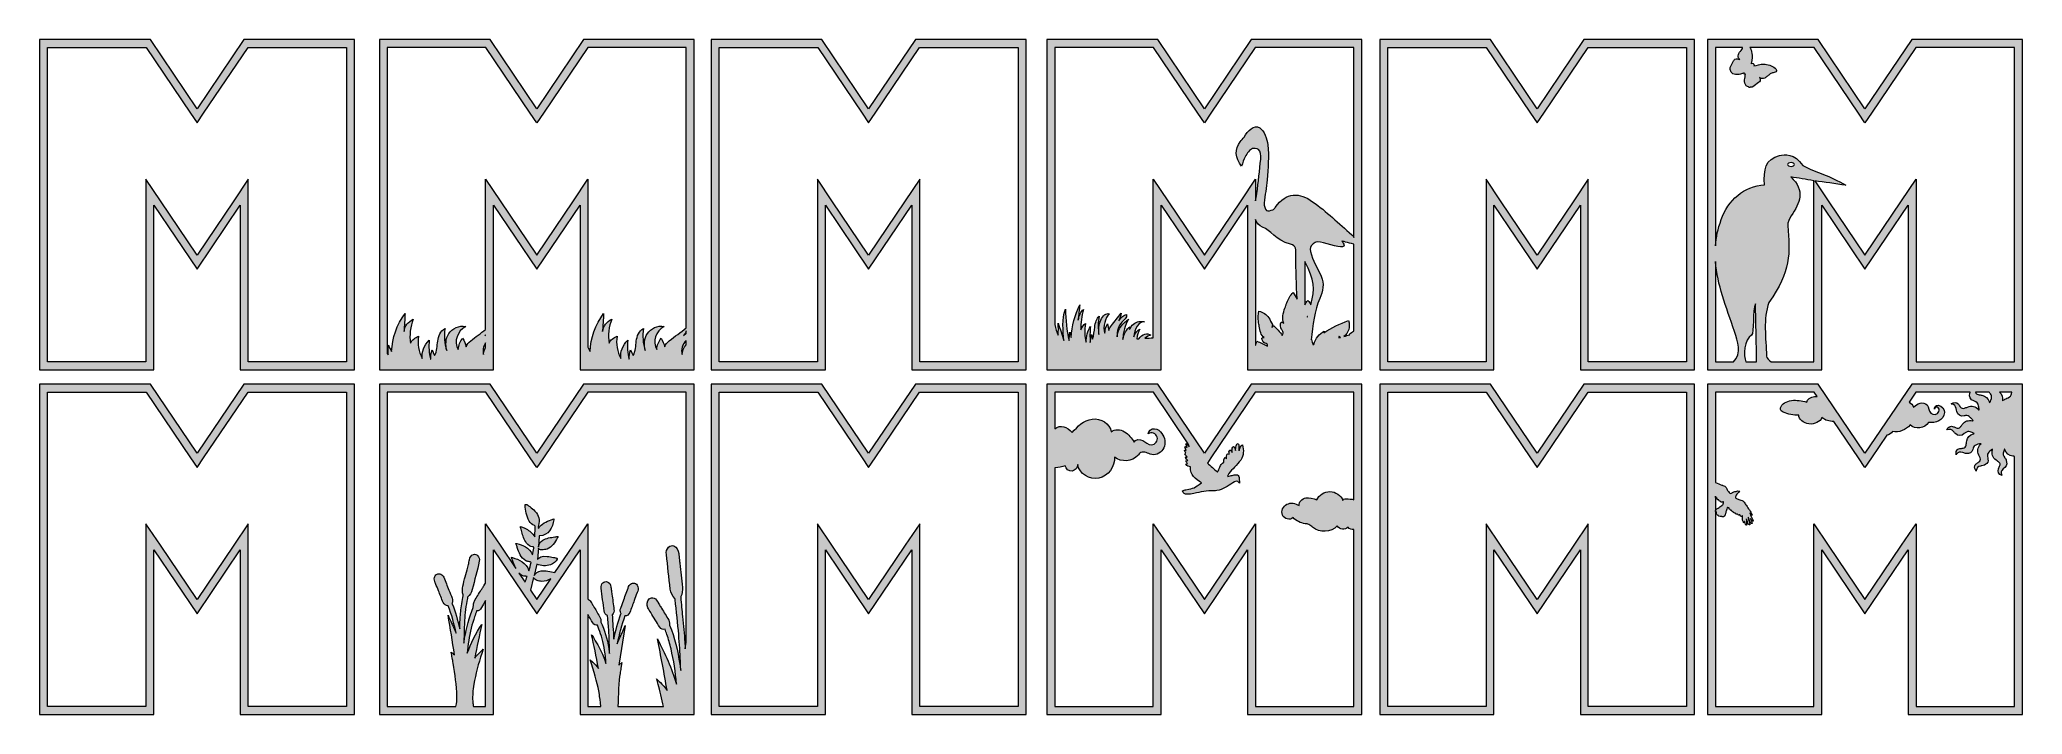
# Model space of a CAD drawing. Header units: millimetres. Extents: x 4 to 767, y -289 to -29.
import ezdxf

# ---------------------------------------------------------------- set-up
doc = ezdxf.new("R2010")
doc.units = ezdxf.units.MM
doc.header["$MEASUREMENT"] = 0
for name, color, linetype in [('Layer 1', 7, 'Continuous'), ('Layer 10', 7, 'Continuous'), ('Layer 11', 7, 'Continuous'), ('Layer 12', 7, 'Continuous'), ('Layer 2', 7, 'Continuous'), ('Layer 3', 7, 'Continuous'), ('Layer 4', 7, 'Continuous'), ('Layer 5', 7, 'Continuous'), ('Layer 6', 7, 'Continuous'), ('Layer 7', 7, 'Continuous'), ('Layer 8', 7, 'Continuous'), ('Layer 9', 7, 'Continuous')]:
    doc.layers.add(name, color=color, linetype=linetype)

# ---------------------------------------------------------------- blocks, each defined once
blk = doc.blocks.new('block 2')
at = {"layer": 'Layer 9'}
h = blk.add_hatch(color=1, dxfattribs=at)
h.dxf.hatch_style = 2
h.paths.add_polyline_path([(213.19, -161.7), (195.2, -188.26), (177.27, -161.7), (134.66, -161.7), (134.66, -288.69), (178.57, -288.69), (178.57, -225.36), (195.2, -250.01), (211.83, -225.36), (211.83, -288.69), (255.74, -288.69), (255.74, -161.7)])
edge = h.paths.add_edge_path()
edge.add_spline(control_points=[(175.52, -285.65), (175.52, -285.65), (170.82, -285.65), (170.82, -285.65), (170.8, -285.51), (170.77, -285.37), (170.76, -285.23), (170.7, -284.66), (170.58, -284.25), (170.56, -283.67), (170.46, -281.28), (170.56, -279.63), (171, -277.06), (171.64, -273.33), (172.81, -269.1), (174.07, -265.29), (174.18, -264.94), (174.47, -264.09), (174.62, -263.67), (174.11, -264.13), (174.09, -264.16), (173.44, -264.76), (173, -265.17), (171.75, -266.34), (171.35, -267.04), (172.16, -262.73), (173.11, -258.39), (174.03, -254.08), (171.77, -257.59), (169.81, -261.24), (168.48, -265.22), (168.76, -261.89), (169.18, -258.77), (169.99, -255.49), (170.34, -254.12), (170.85, -252.6), (171.3, -251.17), (171.51, -250.5), (171.8, -249.61), (172.03, -248.92), (172.95, -248.96), (173.43, -248.43), (173.89, -247.65), (174.43, -246.74), (174.97, -245.82), (175.52, -244.9), (175.52, -244.9), (175.52, -285.65), (175.52, -285.65)], knot_values=[0, 0, 0, 0, 1, 1, 1, 2, 2, 2, 3, 3, 3, 4, 4, 4, 5, 5, 5, 6, 6, 6, 7, 7, 7, 8, 8, 8, 9, 9, 9, 10, 10, 10, 11, 11, 11, 12, 12, 12, 13, 13, 13, 14, 14, 14, 15, 15, 15, 16, 16, 16, 16], degree=3, periodic=1)
edge = h.paths.add_edge_path()
edge.add_spline(control_points=[(190.69, -237.87), (190.69, -237.87), (188.35, -234.4), (188.35, -234.4), (188.35, -234.4), (188.35, -234.4), (188.35, -234.41), (189.01, -235.18), (189.91, -235.59), (190.94, -235.6), (191.08, -235.6), (191.23, -235.62), (191.41, -235.64), (191.44, -235.64), (191.46, -235.64), (191.49, -235.64), (191.25, -236.39), (190.98, -237.13), (190.69, -237.87)], knot_values=[0, 0, 0, 0, 1, 1, 1, 2, 2, 2, 3, 3, 3, 4, 4, 4, 5, 5, 5, 6, 6, 6, 6], degree=3, periodic=1)
edge = h.paths.add_edge_path()
edge.add_spline(control_points=[(195.2, -244.56), (195.2, -244.56), (192.74, -240.92), (192.74, -240.92), (192.74, -240.92), (193.97, -236.06), (193.97, -236.06), (194, -236.23), (194.06, -236.38), (194.16, -236.47), (194.59, -236.83), (194.98, -237.07), (195.34, -237.22), (195.9, -237.44), (196.49, -237.53), (197.1, -237.53), (198.27, -237.53), (199.5, -237.16), (200.59, -236.58), (200.59, -236.58), (195.2, -244.56), (195.2, -244.56)], knot_values=[0, 0, 0, 0, 1, 1, 1, 2, 2, 2, 3, 3, 3, 4, 4, 4, 5, 5, 5, 6, 6, 6, 7, 7, 7, 7], degree=3, periodic=1)
edge = h.paths.add_edge_path()
edge.add_spline(control_points=[(218.92, -271), (218.59, -270.36), (216.95, -268.84), (216.77, -268.67), (216.77, -268.67), (215.68, -267.66), (215.68, -267.66), (215.68, -267.66), (216.22, -269.29), (216.22, -269.29), (217.73, -273.8), (218.69, -277.52), (219.26, -281.01), (219.39, -281.79), (219.64, -283.93), (219.82, -285.65), (219.82, -285.65), (214.88, -285.65), (214.88, -285.65), (214.88, -285.65), (214.88, -250.33), (214.88, -250.33), (215.5, -251.39), (216.13, -252.45), (216.76, -253.5), (217.18, -254.2), (217.82, -254.5), (218.49, -254.33), (218.69, -254.87), (218.89, -255.42), (219.1, -255.97), (219.54, -257.15), (220, -258.37), (220.33, -259.59), (221.13, -262.52), (221.61, -265.62), (221.79, -269.17), (220.72, -264.81), (216.24, -258.06), (216.24, -258.06), (217.11, -261.9), (218.08, -266.34), (218.92, -271)], knot_values=[0, 0, 0, 0, 1, 1, 1, 2, 2, 2, 3, 3, 3, 4, 4, 4, 5, 5, 5, 6, 6, 6, 7, 7, 7, 8, 8, 8, 9, 9, 9, 10, 10, 10, 11, 11, 11, 12, 12, 12, 13, 13, 13, 14, 14, 14, 14], degree=3, periodic=1)
edge = h.paths.add_edge_path()
edge.add_spline(control_points=[(252.69, -260.2), (252.56, -261.28), (252.44, -262.36), (252.32, -263.44), (252.26, -262.57), (252.22, -261.97), (252.15, -261.06), (251.89, -257.75), (251.59, -254.5), (251.25, -251.1), (251.02, -248.78), (250.77, -246.12), (250.57, -243.74), (250.57, -243.65), (250.6, -243.46), (250.62, -243.41), (251.11, -242.32), (251.38, -240.96), (251.25, -239.85), (250.9, -236.67), (250.56, -233.73), (250.22, -230.59), (250.18, -230.21), (250.11, -229.56), (250.07, -229.23), (249.97, -228.44), (249.87, -227.49), (249.78, -226.83), (249.59, -225.5), (249.16, -224.35), (247.96, -223.91), (247.11, -223.6), (246.52, -223.81), (245.91, -224.41), (245.18, -225.12), (244.9, -226.14), (245.03, -227.23), (245.55, -231.61), (245.99, -236.08), (246.54, -240.48), (246.71, -241.89), (247.21, -243.18), (248.33, -244.1), (248.35, -244.23), (248.37, -244.47), (248.38, -244.62), (248.82, -248.72), (249.47, -254.13), (249.77, -257.9), (250.1, -262), (250.26, -264.57), (250.44, -268.32), (250.46, -268.74), (250.48, -269.17), (250.49, -269.49), (250.52, -270.36), (250.54, -271.01), (250.56, -271.83), (250.45, -271.03), (250.33, -270.16), (250.2, -269.39), (249.31, -264.26), (248.44, -259.13), (246.21, -254.4), (246.19, -254.35), (246.22, -254.32), (246.21, -254.24), (246.2, -254.16), (246.21, -254.03), (246.2, -253.92), (246.19, -253.81), (246.19, -253.72), (246.19, -253.59), (246.17, -253.19), (246.17, -252.78), (245.95, -252.42), (245.05, -250.9), (244.11, -249.39), (243.19, -247.89), (243.05, -247.66), (242.93, -247.48), (242.8, -247.26), (242.5, -246.79), (242.22, -246.32), (241.94, -245.83), (241.92, -245.8), (241.89, -245.73), (241.87, -245.7), (241.44, -245.03), (241.11, -244.31), (240.33, -244), (239.69, -243.74), (239, -243.78), (238.45, -244.29), (237.5, -245.17), (237.32, -246.48), (237.92, -247.67), (238.19, -248.21), (238.73, -249.03), (239.02, -249.51), (240.2, -251.46), (241.3, -253.29), (242.47, -255.17), (242.98, -255.99), (243.64, -256.22), (244.54, -255.98), (244.8, -256.73), (244.97, -257.17), (245.24, -257.99), (245.82, -259.72), (246.39, -261.58), (246.82, -263.45), (247.85, -267.92), (248.63, -272.43), (248.89, -277.04), (247.17, -270.96), (244.5, -265.28), (241.6, -259.68), (242.91, -266.26), (244.27, -272.86), (245.28, -279.46), (244.81, -278.54), (243.27, -277.03), (242.73, -276.49), (241.93, -275.7), (241.89, -275.67), (241.26, -275.05), (241.47, -275.67), (241.78, -276.68), (241.94, -277.2), (242.62, -279.41), (243.3, -282.92), (243.88, -285.65), (243.88, -285.65), (226.38, -285.65), (226.38, -285.65), (226.53, -281.45), (226.73, -275.87), (227.22, -272.94), (227.33, -272.27), (227.46, -271.59), (227.58, -270.93), (227.58, -270.93), (227.97, -268.79), (227.97, -268.79), (227.97, -268.79), (226.74, -269.75), (226.74, -269.75), (226.74, -269.75), (229.17, -254.5), (229.17, -254.5), (229.17, -254.5), (227.85, -257.6), (227.85, -257.6), (227.63, -258.11), (227.4, -258.64), (227.17, -259.15), (227.17, -259.15), (227.15, -259.19), (227.15, -259.19), (226.81, -259.96), (226.47, -260.75), (226.13, -261.55), (226.87, -257.93), (227.86, -254.33), (229.08, -250.79), (229.95, -250.85), (230.63, -250.38), (230.96, -249.5), (231.54, -247.95), (232.12, -246.4), (232.69, -244.85), (233.03, -243.92), (233.37, -242.99), (233.71, -242.06), (233.75, -241.97), (233.79, -241.87), (233.82, -241.78), (234.07, -241.15), (234.37, -240.37), (234.11, -239.61), (234.02, -239.36), (233.92, -239.15), (233.8, -238.97), (233.8, -238.97), (233.8, -238.97), (233.8, -238.97), (233.62, -238.7), (233.39, -238.5), (233.11, -238.38), (232.68, -238.18), (232.15, -238.18), (231.67, -238.38), (231.13, -238.6), (230.71, -239.02), (230.52, -239.55), (229.89, -241.24), (229.25, -242.96), (228.64, -244.63), (228.64, -244.63), (227.46, -247.81), (227.46, -247.81), (227.19, -248.55), (227.22, -249.2), (227.55, -249.75), (227.6, -249.82), (227.61, -249.84), (227.54, -250.03), (226.42, -253.22), (225.49, -256.5), (224.77, -259.8), (224.75, -259.35), (224.74, -258.91), (224.71, -258.48), (224.64, -256.89), (224.53, -255.28), (224.42, -253.71), (224.35, -252.65), (224.27, -251.54), (224.21, -250.45), (224.21, -250.41), (224.24, -250.32), (224.26, -250.29), (224.77, -249.72), (224.98, -249.09), (224.89, -248.4), (224.62, -246.41), (224.36, -244.43), (224.09, -242.45), (224.09, -242.45), (223.96, -241.49), (223.96, -241.49), (223.88, -240.92), (223.8, -240.35), (223.73, -239.79), (223.59, -238.64), (223.1, -237.94), (222.28, -237.71), (221.69, -237.54), (221.1, -237.67), (220.63, -238.07), (220.09, -238.54), (219.81, -239.32), (219.92, -240.09), (220.34, -243.21), (220.72, -246.08), (221.08, -248.88), (221.2, -249.77), (221.65, -250.39), (222.41, -250.72), (222.41, -250.72), (222.43, -250.98), (222.43, -250.98), (222.6, -252.87), (222.78, -254.82), (222.89, -256.73), (223.02, -258.81), (223.09, -260.82), (223.12, -262.71), (223.12, -262.71), (223.13, -263.57), (223.13, -263.57), (223.14, -264.14), (223.15, -264.71), (223.16, -265.29), (223.08, -264.68), (222.99, -264.07), (222.9, -263.47), (222.27, -259.49), (221.28, -256.13), (219.85, -253.2), (219.85, -253.16), (219.85, -253.12), (219.85, -253.07), (219.85, -252.98), (219.84, -252.89), (219.83, -252.8), (219.83, -252.72), (219.82, -252.63), (219.82, -252.53), (219.82, -252.23), (219.81, -251.85), (219.61, -251.51), (218.81, -250.12), (218.01, -248.77), (217.33, -247.63), (217.22, -247.46), (217.12, -247.28), (217.01, -247.11), (216.78, -246.73), (216.54, -246.33), (216.32, -245.94), (216.32, -245.94), (216.26, -245.83), (216.26, -245.83), (215.99, -245.32), (215.67, -244.74), (215.05, -244.46), (215, -244.44), (214.94, -244.42), (214.88, -244.4), (214.88, -244.4), (214.88, -225.36), (214.88, -225.36), (214.88, -225.36), (214.88, -215.4), (214.88, -215.4), (214.88, -215.4), (209.3, -223.66), (209.3, -223.66), (209.3, -223.66), (202.19, -234.19), (202.19, -234.19), (200.54, -233.63), (198.33, -233.34), (196.86, -233.53), (195.66, -233.68), (194.73, -234.29), (194.16, -235.3), (194.16, -235.3), (195.27, -230.92), (195.27, -230.92), (196.84, -231.65), (198.79, -231.74), (200.44, -231.14), (201.67, -230.7), (202.57, -229.92), (202.99, -228.95), (202.99, -228.95), (203.09, -228.73), (203.09, -228.73), (203.09, -228.73), (202.87, -228.65), (202.87, -228.65), (202.82, -228.63), (202.77, -228.61), (202.72, -228.59), (202.6, -228.53), (202.48, -228.48), (202.34, -228.45), (202.09, -228.41), (201.84, -228.36), (201.59, -228.31), (200.82, -228.17), (200.03, -228.02), (199.25, -227.92), (197.09, -227.67), (196.04, -228.38), (195.46, -229.16), (195.46, -229.16), (195.8, -224.6), (195.8, -224.6), (195.81, -224.8), (195.86, -224.97), (195.96, -225.09), (196.1, -225.27), (196.32, -225.36), (196.61, -225.36), (196.63, -225.36), (196.64, -225.36), (196.65, -225.36), (196.8, -225.35), (196.95, -225.35), (197.1, -225.35), (197.79, -225.35), (198.51, -225.34), (199.15, -225.09), (201.12, -224.33), (202.18, -222.57), (203.18, -220.68), (203.18, -220.68), (203.38, -220.28), (203.38, -220.28), (203.38, -220.28), (202.95, -220.34), (202.95, -220.34), (202.69, -220.38), (202.44, -220.41), (202.18, -220.45), (200.51, -220.67), (198.94, -220.88), (197.5, -221.71), (196.62, -222.22), (196.08, -223.01), (195.84, -224.14), (195.83, -224.17), (195.83, -224.19), (195.82, -224.22), (195.82, -224.22), (196.14, -219.98), (196.14, -219.98), (196.23, -219.98), (196.32, -219.98), (196.41, -219.98), (199.59, -219.98), (201.39, -216.86), (201.72, -213.81), (201.72, -213.81), (201.76, -213.43), (201.76, -213.43), (201.76, -213.43), (201.42, -213.57), (201.42, -213.57), (201.2, -213.66), (200.98, -213.75), (200.76, -213.83), (198.91, -214.55), (197.01, -215.3), (195.81, -217.19), (195.74, -216.75), (195.71, -216.35), (195.82, -216), (196.47, -213.97), (196.03, -212.13), (194.51, -210.55), (193.88, -209.9), (193.17, -209.34), (192.48, -208.8), (192.17, -208.56), (191.85, -208.31), (191.55, -208.06), (191.55, -208.06), (191.49, -208.01), (191.49, -208.01), (191.49, -208.01), (190.7, -208.01), (190.7, -208.01), (190.7, -208.01), (190.72, -208.26), (190.72, -208.26), (190.89, -210.18), (191.16, -212.39), (192.27, -214.34), (192.73, -215.16), (193.41, -215.73), (194.28, -216.03), (194.41, -216.08), (194.57, -216.25), (194.59, -216.3), (194.57, -217.48), (194.51, -218.68), (194.46, -219.84), (194.46, -219.84), (194.43, -220.37), (194.43, -220.37), (193.56, -218.87), (192.3, -218.03), (191.17, -217.39), (190.81, -217.19), (190.44, -217.04), (190, -216.87), (189.78, -216.78), (189.55, -216.69), (189.29, -216.58), (189.29, -216.58), (188.89, -216.41), (188.89, -216.41), (188.89, -216.41), (188.99, -216.85), (188.99, -216.85), (189.05, -217.08), (189.1, -217.29), (189.14, -217.48), (189.23, -217.85), (189.3, -218.17), (189.39, -218.48), (189.83, -219.97), (190.28, -221.51), (191.29, -222.84), (191.91, -223.67), (192.69, -224.13), (193.59, -224.21), (193.81, -224.23), (193.96, -224.28), (194.02, -224.36), (194.07, -224.43), (194.08, -224.56), (194.05, -224.75), (193.93, -225.56), (193.79, -226.42), (193.61, -227.31), (192.3, -224.41), (189.71, -223.48), (187.55, -223), (187.55, -223), (187.16, -222.91), (187.16, -222.91), (187.16, -222.91), (187.3, -223.31), (187.3, -223.31), (187.44, -223.7), (187.58, -224.11), (187.71, -224.5), (188.35, -226.42), (189.01, -228.41), (190.95, -229.58), (191.29, -229.78), (191.68, -229.85), (192.06, -229.91), (192.29, -229.95), (192.5, -229.99), (192.7, -230.05), (192.8, -230.08), (192.96, -230.19), (193.03, -230.26), (192.76, -231.4), (192.49, -232.45), (192.18, -233.43), (191.17, -230.2), (188.4, -229.14), (185.85, -228.39), (185.85, -228.39), (185.45, -228.27), (185.45, -228.27), (185.45, -228.27), (185.58, -228.68), (185.58, -228.68), (186.07, -230.16), (186.52, -231.46), (187.15, -232.62), (187.15, -232.62), (181.1, -223.66), (181.1, -223.66), (181.1, -223.66), (175.52, -215.4), (175.52, -215.4), (175.52, -215.4), (175.52, -225.36), (175.52, -225.36), (175.52, -225.36), (175.52, -238.26), (175.52, -238.26), (175.34, -238.49), (175.19, -238.75), (175.02, -239), (175, -239.03), (174.97, -239.08), (174.95, -239.11), (174.7, -239.52), (174.45, -239.9), (174.18, -240.3), (174.06, -240.49), (173.97, -240.61), (173.83, -240.83), (172.92, -242.23), (172.05, -243.61), (171.21, -245.11), (171.01, -245.47), (170.91, -246.1), (170.87, -246.54), (170.85, -246.68), (170.84, -246.82), (170.82, -246.94), (170.8, -247.06), (170.78, -247.24), (170.77, -247.33), (170.75, -247.42), (170.76, -247.48), (170.75, -247.53), (169.25, -251.42), (168.14, -255.33), (167.44, -259.43), (167.33, -260.05), (167.26, -260.65), (167.17, -261.27), (167.18, -260.66), (167.19, -260.14), (167.2, -259.52), (167.21, -259.28), (167.21, -258.94), (167.22, -258.69), (167.26, -256.4), (167.29, -255.06), (167.41, -252.53), (167.52, -250.19), (168.01, -246.65), (168.51, -244.09), (168.53, -244), (168.57, -243.73), (168.6, -243.63), (169.59, -242.89), (170.05, -241.87), (170.35, -240.71), (171.26, -237.07), (172.35, -233.38), (173.05, -229.77), (173.23, -228.87), (172.97, -228.17), (172.46, -227.64), (171.95, -227.11), (171.51, -227), (170.83, -227.17), (169.87, -227.42), (169.49, -228.26), (169.27, -229.26), (169.16, -229.76), (169.04, -230.48), (168.9, -231.08), (168.84, -231.33), (168.72, -231.82), (168.65, -232.12), (168.02, -234.61), (167.35, -236.83), (166.73, -239.41), (166.52, -240.31), (166.51, -241.75), (166.84, -242.75), (166.86, -242.8), (166.86, -243), (166.85, -243.06), (166.54, -244.8), (166.08, -247.59), (165.93, -249.1), (165.73, -251.3), (165.69, -252.53), (165.6, -254.47), (165.57, -255), (165.58, -255.27), (165.56, -255.78), (164.75, -252.47), (163.95, -249.22), (162.64, -246.13), (162.56, -245.95), (162.58, -245.97), (162.61, -245.87), (162.89, -245.13), (162.94, -244.81), (162.62, -243.99), (162.31, -243.17), (161.75, -241.79), (161.42, -240.96), (160.72, -239.2), (160.11, -237.65), (159.41, -235.95), (159.2, -235.42), (158.76, -235.02), (158.26, -234.81), (157.75, -234.6), (157.3, -234.62), (156.82, -234.8), (156.51, -234.92), (156.33, -235.11), (156.14, -235.38), (156.14, -235.39), (156.13, -235.39), (156.13, -235.4), (156.07, -235.53), (155.91, -235.78), (155.85, -236.02), (155.67, -236.73), (155.88, -237.44), (156.17, -238.11), (156.22, -238.22), (156.25, -238.3), (156.29, -238.39), (156.66, -239.31), (157, -240.22), (157.37, -241.12), (157.98, -242.63), (158.56, -244.17), (159.2, -245.66), (159.56, -246.52), (160.18, -246.92), (161.1, -246.91), (162.44, -250.35), (163.41, -253.91), (164.21, -257.51), (163.88, -256.72), (163.53, -255.95), (163.17, -255.17), (163.17, -255.16), (163.16, -255.15), (163.16, -255.13), (162.89, -254.56), (162.73, -254.2), (162.45, -253.58), (162.03, -252.65), (161.51, -251.53), (161.08, -250.55), (161.98, -255.62), (162.81, -260.71), (163.52, -265.81), (163.12, -265.48), (162.71, -265.15), (162.31, -264.83), (162.42, -265.51), (162.56, -266.35), (162.67, -266.99), (162.8, -267.78), (162.9, -268.28), (163.02, -269.05), (163.71, -273.31), (164.33, -277.47), (164.49, -281.86), (164.54, -283.02), (164.45, -284.44), (164.11, -285.65), (164.11, -285.65), (137.71, -285.65), (137.71, -285.65), (137.71, -285.65), (137.71, -164.74), (137.71, -164.74), (137.71, -164.74), (175.65, -164.74), (175.65, -164.74), (175.65, -164.74), (192.67, -189.97), (192.67, -189.97), (192.67, -189.97), (195.19, -193.71), (195.19, -193.71), (195.19, -193.71), (197.72, -189.97), (197.72, -189.97), (197.72, -189.97), (214.81, -164.74), (214.81, -164.74), (214.81, -164.74), (252.69, -164.74), (252.69, -164.74), (252.69, -164.74), (252.69, -260.2), (252.69, -260.2)], knot_values=[0, 0, 0, 0, 1, 1, 1, 2, 2, 2, 3, 3, 3, 4, 4, 4, 5, 5, 5, 6, 6, 6, 7, 7, 7, 8, 8, 8, 9, 9, 9, 10, 10, 10, 11, 11, 11, 12, 12, 12, 13, 13, 13, 14, 14, 14, 15, 15, 15, 16, 16, 16, 17, 17, 17, 18, 18, 18, 19, 19, 19, 20, 20, 20, 21, 21, 21, 22, 22, 22, 23, 23, 23, 24, 24, 24, 25, 25, 25, 26, 26, 26, 27, 27, 27, 28, 28, 28, 29, 29, 29, 30, 30, 30, 31, 31, 31, 32, 32, 32, 33, 33, 33, 34, 34, 34, 35, 35, 35, 36, 36, 36, 37, 37, 37, 38, 38, 38, 39, 39, 39, 40, 40, 40, 41, 41, 41, 42, 42, 42, 43, 43, 43, 44, 44, 44, 45, 45, 45, 46, 46, 46, 47, 47, 47, 48, 48, 48, 49, 49, 49, 50, 50, 50, 51, 51, 51, 52, 52, 52, 53, 53, 53, 54, 54, 54, 55, 55, 55, 56, 56, 56, 57, 57, 57, 58, 58, 58, 59, 59, 59, 60, 60, 60, 61, 61, 61, 62, 62, 62, 63, 63, 63, 64, 64, 64, 65, 65, 65, 66, 66, 66, 67, 67, 67, 68, 68, 68, 69, 69, 69, 70, 70, 70, 71, 71, 71, 72, 72, 72, 73, 73, 73, 74, 74, 74, 75, 75, 75, 76, 76, 76, 77, 77, 77, 78, 78, 78, 79, 79, 79, 80, 80, 80, 81, 81, 81, 82, 82, 82, 83, 83, 83, 84, 84, 84, 85, 85, 85, 86, 86, 86, 87, 87, 87, 88, 88, 88, 89, 89, 89, 90, 90, 90, 91, 91, 91, 92, 92, 92, 93, 93, 93, 94, 94, 94, 95, 95, 95, 96, 96, 96, 97, 97, 97, 98, 98, 98, 99, 99, 99, 100, 100, 100, 101, 101, 101, 102, 102, 102, 103, 103, 103, 104, 104, 104, 105, 105, 105, 106, 106, 106, 107, 107, 107, 108, 108, 108, 109, 109, 109, 110, 110, 110, 111, 111, 111, 112, 112, 112, 113, 113, 113, 114, 114, 114, 115, 115, 115, 116, 116, 116, 117, 117, 117, 118, 118, 118, 119, 119, 119, 120, 120, 120, 121, 121, 121, 122, 122, 122, 123, 123, 123, 124, 124, 124, 125, 125, 125, 126, 126, 126, 127, 127, 127, 128, 128, 128, 129, 129, 129, 130, 130, 130, 131, 131, 131, 132, 132, 132, 133, 133, 133, 134, 134, 134, 135, 135, 135, 136, 136, 136, 137, 137, 137, 138, 138, 138, 139, 139, 139, 140, 140, 140, 141, 141, 141, 142, 142, 142, 143, 143, 143, 144, 144, 144, 145, 145, 145, 146, 146, 146, 147, 147, 147, 148, 148, 148, 149, 149, 149, 150, 150, 150, 151, 151, 151, 152, 152, 152, 153, 153, 153, 154, 154, 154, 155, 155, 155, 156, 156, 156, 157, 157, 157, 158, 158, 158, 159, 159, 159, 160, 160, 160, 161, 161, 161, 162, 162, 162, 163, 163, 163, 164, 164, 164, 165, 165, 165, 166, 166, 166, 167, 167, 167, 168, 168, 168, 169, 169, 169, 170, 170, 170, 171, 171, 171, 172, 172, 172, 173, 173, 173, 174, 174, 174, 175, 175, 175, 176, 176, 176, 177, 177, 177, 178, 178, 178, 179, 179, 179, 180, 180, 180, 181, 181, 181, 182, 182, 182, 183, 183, 183, 184, 184, 184, 185, 185, 185, 186, 186, 186, 187, 187, 187, 188, 188, 188, 189, 189, 189, 190, 190, 190, 191, 191, 191, 192, 192, 192, 193, 193, 193, 194, 194, 194, 195, 195, 195, 196, 196, 196, 197, 197, 197, 198, 198, 198, 199, 199, 199, 200, 200, 200, 201, 201, 201, 202, 202, 202, 203, 203, 203, 204, 204, 204, 205, 205, 205, 206, 206, 206, 207, 207, 207, 208, 208, 208, 209, 209, 209, 210, 210, 210, 211, 211, 211, 212, 212, 212, 213, 213, 213, 214, 214, 214, 215, 215, 215, 216, 216, 216, 217, 217, 217, 218, 218, 218, 219, 219, 219, 220, 220, 220, 221, 221, 221, 222, 222, 222, 223, 223, 223, 224, 224, 224, 225, 225, 225, 226, 226, 226, 227, 227, 227, 228, 228, 228, 229, 229, 229, 230, 230, 230, 231, 231, 231, 232, 232, 232, 233, 233, 233, 234, 234, 234, 235, 235, 235, 236, 236, 236, 237, 237, 237, 238, 238, 238, 239, 239, 239, 240, 240, 240, 241, 241, 241, 241], degree=3, periodic=1)
h = blk.add_hatch(color=1, dxfattribs=at)
h.dxf.hatch_style = 2
edge = h.paths.add_edge_path()
edge.add_spline(control_points=[(156.14, -235.38), (156.14, -235.38), (156.14, -235.38), (156.14, -235.38), (156.16, -235.33), (156.14, -235.38), (156.14, -235.38)], knot_values=[0, 0, 0, 0, 1, 1, 1, 2, 2, 2, 2], degree=3, periodic=1)
at = {"layer": 'Layer 9', "lineweight": 0}
blk.add_lwpolyline([(213.19, -161.7), (195.2, -188.26), (177.27, -161.7), (134.66, -161.7), (134.66, -288.69), (178.57, -288.69), (178.57, -225.36), (195.2, -250.01), (211.83, -225.36), (211.83, -288.69), (255.74, -288.69), (255.74, -161.7), (213.19, -161.7)], dxfattribs=at)
for points, knots in [([(252.69, -260.2), (252.56, -261.28), (252.44, -262.36), (252.32, -263.44), (252.26, -262.57), (252.22, -261.97), (252.15, -261.06), (251.89, -257.75), (251.59, -254.5), (251.25, -251.1), (251.02, -248.78), (250.77, -246.12), (250.57, -243.74), (250.57, -243.65), (250.6, -243.46), (250.62, -243.41), (251.11, -242.32), (251.38, -240.96), (251.25, -239.85), (250.9, -236.67), (250.56, -233.73), (250.22, -230.59), (250.18, -230.21), (250.11, -229.56), (250.07, -229.23), (249.97, -228.44), (249.87, -227.49), (249.78, -226.83), (249.59, -225.5), (249.16, -224.35), (247.96, -223.91), (247.11, -223.6), (246.52, -223.81), (245.91, -224.41), (245.18, -225.12), (244.9, -226.14), (245.03, -227.23), (245.55, -231.61), (245.99, -236.08), (246.54, -240.48), (246.71, -241.89), (247.21, -243.18), (248.33, -244.1), (248.35, -244.23), (248.37, -244.47), (248.38, -244.62), (248.82, -248.72), (249.47, -254.13), (249.77, -257.9), (250.1, -262), (250.26, -264.57), (250.44, -268.32), (250.46, -268.74), (250.48, -269.17), (250.49, -269.49), (250.52, -270.36), (250.54, -271.01), (250.56, -271.83), (250.45, -271.03), (250.33, -270.16), (250.2, -269.39), (249.31, -264.26), (248.44, -259.13), (246.21, -254.4), (246.19, -254.35), (246.22, -254.32), (246.21, -254.24), (246.2, -254.16), (246.21, -254.03), (246.2, -253.92), (246.19, -253.81), (246.19, -253.72), (246.19, -253.59), (246.17, -253.19), (246.17, -252.78), (245.95, -252.42), (245.05, -250.9), (244.11, -249.39), (243.19, -247.89), (243.05, -247.66), (242.93, -247.48), (242.8, -247.26), (242.5, -246.79), (242.22, -246.32), (241.94, -245.83), (241.92, -245.8), (241.89, -245.73), (241.87, -245.7), (241.44, -245.03), (241.11, -244.31), (240.33, -244), (239.69, -243.74), (239, -243.78), (238.45, -244.29), (237.5, -245.17), (237.32, -246.48), (237.92, -247.67), (238.19, -248.21), (238.73, -249.03), (239.02, -249.51), (240.2, -251.46), (241.3, -253.29), (242.47, -255.17), (242.98, -255.99), (243.64, -256.22), (244.54, -255.98), (244.8, -256.73), (244.97, -257.17), (245.24, -257.99), (245.82, -259.72), (246.39, -261.58), (246.82, -263.45), (247.85, -267.92), (248.63, -272.43), (248.89, -277.04), (247.17, -270.96), (244.5, -265.28), (241.6, -259.68), (242.91, -266.26), (244.27, -272.86), (245.28, -279.46), (244.81, -278.54), (243.27, -277.03), (242.73, -276.49), (241.93, -275.7), (241.89, -275.67), (241.26, -275.05), (241.47, -275.67), (241.78, -276.68), (241.94, -277.2), (242.62, -279.41), (243.3, -282.92), (243.88, -285.65), (243.88, -285.65), (226.38, -285.65), (226.38, -285.65), (226.53, -281.45), (226.73, -275.87), (227.22, -272.94), (227.33, -272.27), (227.46, -271.59), (227.58, -270.93), (227.58, -270.93), (227.97, -268.79), (227.97, -268.79), (227.97, -268.79), (226.74, -269.75), (226.74, -269.75), (226.74, -269.75), (229.17, -254.5), (229.17, -254.5), (229.17, -254.5), (227.85, -257.6), (227.85, -257.6), (227.63, -258.11), (227.4, -258.64), (227.17, -259.15), (227.17, -259.15), (227.15, -259.19), (227.15, -259.19), (226.81, -259.96), (226.47, -260.75), (226.13, -261.55), (226.87, -257.93), (227.86, -254.33), (229.08, -250.79), (229.95, -250.85), (230.63, -250.38), (230.96, -249.5), (231.54, -247.95), (232.12, -246.4), (232.69, -244.85), (233.03, -243.92), (233.37, -242.99), (233.71, -242.06), (233.75, -241.97), (233.79, -241.87), (233.82, -241.78), (234.07, -241.15), (234.37, -240.37), (234.11, -239.61), (234.02, -239.36), (233.92, -239.15), (233.8, -238.97), (233.8, -238.97), (233.8, -238.97), (233.8, -238.97), (233.62, -238.7), (233.39, -238.5), (233.11, -238.38), (232.68, -238.18), (232.15, -238.18), (231.67, -238.38), (231.13, -238.6), (230.71, -239.02), (230.52, -239.55), (229.89, -241.24), (229.25, -242.96), (228.64, -244.63), (228.64, -244.63), (227.46, -247.81), (227.46, -247.81), (227.19, -248.55), (227.22, -249.2), (227.55, -249.75), (227.6, -249.82), (227.61, -249.84), (227.54, -250.03), (226.42, -253.22), (225.49, -256.5), (224.77, -259.8), (224.75, -259.35), (224.74, -258.91), (224.71, -258.48), (224.64, -256.89), (224.53, -255.28), (224.42, -253.71), (224.35, -252.65), (224.27, -251.54), (224.21, -250.45), (224.21, -250.41), (224.24, -250.32), (224.26, -250.29), (224.77, -249.72), (224.98, -249.09), (224.89, -248.4), (224.62, -246.41), (224.36, -244.43), (224.09, -242.45), (224.09, -242.45), (223.96, -241.49), (223.96, -241.49), (223.88, -240.92), (223.8, -240.35), (223.73, -239.79), (223.59, -238.64), (223.1, -237.94), (222.28, -237.71), (221.69, -237.54), (221.1, -237.67), (220.63, -238.07), (220.09, -238.54), (219.81, -239.32), (219.92, -240.09), (220.34, -243.21), (220.72, -246.08), (221.08, -248.88), (221.2, -249.77), (221.65, -250.39), (222.41, -250.72), (222.41, -250.72), (222.43, -250.98), (222.43, -250.98), (222.6, -252.87), (222.78, -254.82), (222.89, -256.73), (223.02, -258.81), (223.09, -260.82), (223.12, -262.71), (223.12, -262.71), (223.13, -263.57), (223.13, -263.57), (223.14, -264.14), (223.15, -264.71), (223.16, -265.29), (223.08, -264.68), (222.99, -264.07), (222.9, -263.47), (222.27, -259.49), (221.28, -256.13), (219.85, -253.2), (219.85, -253.16), (219.85, -253.12), (219.85, -253.07), (219.85, -252.98), (219.84, -252.89), (219.83, -252.8), (219.83, -252.72), (219.82, -252.63), (219.82, -252.53), (219.82, -252.23), (219.81, -251.85), (219.61, -251.51), (218.81, -250.12), (218.01, -248.77), (217.33, -247.63), (217.22, -247.46), (217.12, -247.28), (217.01, -247.11), (216.78, -246.73), (216.54, -246.33), (216.32, -245.94), (216.32, -245.94), (216.26, -245.83), (216.26, -245.83), (215.99, -245.32), (215.67, -244.74), (215.05, -244.46), (215, -244.44), (214.94, -244.42), (214.88, -244.4), (214.88, -244.4), (214.88, -225.36), (214.88, -225.36), (214.88, -225.36), (214.88, -215.4), (214.88, -215.4), (214.88, -215.4), (209.3, -223.66), (209.3, -223.66), (209.3, -223.66), (202.19, -234.19), (202.19, -234.19), (200.54, -233.63), (198.33, -233.34), (196.86, -233.53), (195.66, -233.68), (194.73, -234.29), (194.16, -235.3), (194.16, -235.3), (195.27, -230.92), (195.27, -230.92), (196.84, -231.65), (198.79, -231.74), (200.44, -231.14), (201.67, -230.7), (202.57, -229.92), (202.99, -228.95), (202.99, -228.95), (203.09, -228.73), (203.09, -228.73), (203.09, -228.73), (202.87, -228.65), (202.87, -228.65), (202.82, -228.63), (202.77, -228.61), (202.72, -228.59), (202.6, -228.53), (202.48, -228.48), (202.34, -228.45), (202.09, -228.41), (201.84, -228.36), (201.59, -228.31), (200.82, -228.17), (200.03, -228.02), (199.25, -227.92), (197.09, -227.67), (196.04, -228.38), (195.46, -229.16), (195.46, -229.16), (195.8, -224.6), (195.8, -224.6), (195.81, -224.8), (195.86, -224.97), (195.96, -225.09), (196.1, -225.27), (196.32, -225.36), (196.61, -225.36), (196.63, -225.36), (196.64, -225.36), (196.65, -225.36), (196.8, -225.35), (196.95, -225.35), (197.1, -225.35), (197.79, -225.35), (198.51, -225.34), (199.15, -225.09), (201.12, -224.33), (202.18, -222.57), (203.18, -220.68), (203.18, -220.68), (203.38, -220.28), (203.38, -220.28), (203.38, -220.28), (202.95, -220.34), (202.95, -220.34), (202.69, -220.38), (202.44, -220.41), (202.18, -220.45), (200.51, -220.67), (198.94, -220.88), (197.5, -221.71), (196.62, -222.22), (196.08, -223.01), (195.84, -224.14), (195.83, -224.17), (195.83, -224.19), (195.82, -224.22), (195.82, -224.22), (196.14, -219.98), (196.14, -219.98), (196.23, -219.98), (196.32, -219.98), (196.41, -219.98), (199.59, -219.98), (201.39, -216.86), (201.72, -213.81), (201.72, -213.81), (201.76, -213.43), (201.76, -213.43), (201.76, -213.43), (201.42, -213.57), (201.42, -213.57), (201.2, -213.66), (200.98, -213.75), (200.76, -213.83), (198.91, -214.55), (197.01, -215.3), (195.81, -217.19), (195.74, -216.75), (195.71, -216.35), (195.82, -216), (196.47, -213.97), (196.03, -212.13), (194.51, -210.55), (193.88, -209.9), (193.17, -209.34), (192.48, -208.8), (192.17, -208.56), (191.85, -208.31), (191.55, -208.06), (191.55, -208.06), (191.49, -208.01), (191.49, -208.01), (191.49, -208.01), (190.7, -208.01), (190.7, -208.01), (190.7, -208.01), (190.72, -208.26), (190.72, -208.26), (190.89, -210.18), (191.16, -212.39), (192.27, -214.34), (192.73, -215.16), (193.41, -215.73), (194.28, -216.03), (194.41, -216.08), (194.57, -216.25), (194.59, -216.3), (194.57, -217.48), (194.51, -218.68), (194.46, -219.84), (194.46, -219.84), (194.43, -220.37), (194.43, -220.37), (193.56, -218.87), (192.3, -218.03), (191.17, -217.39), (190.81, -217.19), (190.44, -217.04), (190, -216.87), (189.78, -216.78), (189.55, -216.69), (189.29, -216.58), (189.29, -216.58), (188.89, -216.41), (188.89, -216.41), (188.89, -216.41), (188.99, -216.85), (188.99, -216.85), (189.05, -217.08), (189.1, -217.29), (189.14, -217.48), (189.23, -217.85), (189.3, -218.17), (189.39, -218.48), (189.83, -219.97), (190.28, -221.51), (191.29, -222.84), (191.91, -223.67), (192.69, -224.13), (193.59, -224.21), (193.81, -224.23), (193.96, -224.28), (194.02, -224.36), (194.07, -224.43), (194.08, -224.56), (194.05, -224.75), (193.93, -225.56), (193.79, -226.42), (193.61, -227.31), (192.3, -224.41), (189.71, -223.48), (187.55, -223), (187.55, -223), (187.16, -222.91), (187.16, -222.91), (187.16, -222.91), (187.3, -223.31), (187.3, -223.31), (187.44, -223.7), (187.58, -224.11), (187.71, -224.5), (188.35, -226.42), (189.01, -228.41), (190.95, -229.58), (191.29, -229.78), (191.68, -229.85), (192.06, -229.91), (192.29, -229.95), (192.5, -229.99), (192.7, -230.05), (192.8, -230.08), (192.96, -230.19), (193.03, -230.26), (192.76, -231.4), (192.49, -232.45), (192.18, -233.43), (191.17, -230.2), (188.4, -229.14), (185.85, -228.39), (185.85, -228.39), (185.45, -228.27), (185.45, -228.27), (185.45, -228.27), (185.58, -228.68), (185.58, -228.68), (186.07, -230.16), (186.52, -231.46), (187.15, -232.62), (187.15, -232.62), (181.1, -223.66), (181.1, -223.66), (181.1, -223.66), (175.52, -215.4), (175.52, -215.4), (175.52, -215.4), (175.52, -225.36), (175.52, -225.36), (175.52, -225.36), (175.52, -238.26), (175.52, -238.26), (175.34, -238.49), (175.19, -238.75), (175.02, -239), (175, -239.03), (174.97, -239.08), (174.95, -239.11), (174.7, -239.52), (174.45, -239.9), (174.18, -240.3), (174.06, -240.49), (173.97, -240.61), (173.83, -240.83), (172.92, -242.23), (172.05, -243.61), (171.21, -245.11), (171.01, -245.47), (170.91, -246.1), (170.87, -246.54), (170.85, -246.68), (170.84, -246.82), (170.82, -246.94), (170.8, -247.06), (170.78, -247.24), (170.77, -247.33), (170.75, -247.42), (170.76, -247.48), (170.75, -247.53), (169.25, -251.42), (168.14, -255.33), (167.44, -259.43), (167.33, -260.05), (167.26, -260.65), (167.17, -261.27), (167.18, -260.66), (167.19, -260.14), (167.2, -259.52), (167.21, -259.28), (167.21, -258.94), (167.22, -258.69), (167.26, -256.4), (167.29, -255.06), (167.41, -252.53), (167.52, -250.19), (168.01, -246.65), (168.51, -244.09), (168.53, -244), (168.57, -243.73), (168.6, -243.63), (169.59, -242.89), (170.05, -241.87), (170.35, -240.71), (171.26, -237.07), (172.35, -233.38), (173.05, -229.77), (173.23, -228.87), (172.97, -228.17), (172.46, -227.64), (171.95, -227.11), (171.51, -227), (170.83, -227.17), (169.87, -227.42), (169.49, -228.26), (169.27, -229.26), (169.16, -229.76), (169.04, -230.48), (168.9, -231.08), (168.84, -231.33), (168.72, -231.82), (168.65, -232.12), (168.02, -234.61), (167.35, -236.83), (166.73, -239.41), (166.52, -240.31), (166.51, -241.75), (166.84, -242.75), (166.86, -242.8), (166.86, -243), (166.85, -243.06), (166.54, -244.8), (166.08, -247.59), (165.93, -249.1), (165.73, -251.3), (165.69, -252.53), (165.6, -254.47), (165.57, -255), (165.58, -255.27), (165.56, -255.78), (164.75, -252.47), (163.95, -249.22), (162.64, -246.13), (162.56, -245.95), (162.58, -245.97), (162.61, -245.87), (162.89, -245.13), (162.94, -244.81), (162.62, -243.99), (162.31, -243.17), (161.75, -241.79), (161.42, -240.96), (160.72, -239.2), (160.11, -237.65), (159.41, -235.95), (159.2, -235.42), (158.76, -235.02), (158.26, -234.81), (157.75, -234.6), (157.3, -234.62), (156.82, -234.8), (156.51, -234.92), (156.33, -235.11), (156.14, -235.38), (156.14, -235.39), (156.13, -235.39), (156.13, -235.4), (156.07, -235.53), (155.91, -235.78), (155.85, -236.02), (155.67, -236.73), (155.88, -237.44), (156.17, -238.11), (156.22, -238.22), (156.25, -238.3), (156.29, -238.39), (156.66, -239.31), (157, -240.22), (157.37, -241.12), (157.98, -242.63), (158.56, -244.17), (159.2, -245.66), (159.56, -246.52), (160.18, -246.92), (161.1, -246.91), (162.44, -250.35), (163.41, -253.91), (164.21, -257.51), (163.88, -256.72), (163.53, -255.95), (163.17, -255.17), (163.17, -255.16), (163.16, -255.15), (163.16, -255.13), (162.89, -254.56), (162.73, -254.2), (162.45, -253.58), (162.03, -252.65), (161.51, -251.53), (161.08, -250.55), (161.98, -255.62), (162.81, -260.71), (163.52, -265.81), (163.12, -265.48), (162.71, -265.15), (162.31, -264.83), (162.42, -265.51), (162.56, -266.35), (162.67, -266.99), (162.8, -267.78), (162.9, -268.28), (163.02, -269.05), (163.71, -273.31), (164.33, -277.47), (164.49, -281.86), (164.54, -283.02), (164.45, -284.44), (164.11, -285.65), (164.11, -285.65), (137.71, -285.65), (137.71, -285.65), (137.71, -285.65), (137.71, -164.74), (137.71, -164.74), (137.71, -164.74), (175.65, -164.74), (175.65, -164.74), (175.65, -164.74), (192.67, -189.97), (192.67, -189.97), (192.67, -189.97), (195.19, -193.71), (195.19, -193.71), (195.19, -193.71), (197.72, -189.97), (197.72, -189.97), (197.72, -189.97), (214.81, -164.74), (214.81, -164.74), (214.81, -164.74), (252.69, -164.74), (252.69, -164.74), (252.69, -164.74), (252.69, -260.2), (252.69, -260.2)], [0, 0, 0, 0, 1, 1, 1, 2, 2, 2, 3, 3, 3, 4, 4, 4, 5, 5, 5, 6, 6, 6, 7, 7, 7, 8, 8, 8, 9, 9, 9, 10, 10, 10, 11, 11, 11, 12, 12, 12, 13, 13, 13, 14, 14, 14, 15, 15, 15, 16, 16, 16, 17, 17, 17, 18, 18, 18, 19, 19, 19, 20, 20, 20, 21, 21, 21, 22, 22, 22, 23, 23, 23, 24, 24, 24, 25, 25, 25, 26, 26, 26, 27, 27, 27, 28, 28, 28, 29, 29, 29, 30, 30, 30, 31, 31, 31, 32, 32, 32, 33, 33, 33, 34, 34, 34, 35, 35, 35, 36, 36, 36, 37, 37, 37, 38, 38, 38, 39, 39, 39, 40, 40, 40, 41, 41, 41, 42, 42, 42, 43, 43, 43, 44, 44, 44, 45, 45, 45, 46, 46, 46, 47, 47, 47, 48, 48, 48, 49, 49, 49, 50, 50, 50, 51, 51, 51, 52, 52, 52, 53, 53, 53, 54, 54, 54, 55, 55, 55, 56, 56, 56, 57, 57, 57, 58, 58, 58, 59, 59, 59, 60, 60, 60, 61, 61, 61, 62, 62, 62, 63, 63, 63, 64, 64, 64, 65, 65, 65, 66, 66, 66, 67, 67, 67, 68, 68, 68, 69, 69, 69, 70, 70, 70, 71, 71, 71, 72, 72, 72, 73, 73, 73, 74, 74, 74, 75, 75, 75, 76, 76, 76, 77, 77, 77, 78, 78, 78, 79, 79, 79, 80, 80, 80, 81, 81, 81, 82, 82, 82, 83, 83, 83, 84, 84, 84, 85, 85, 85, 86, 86, 86, 87, 87, 87, 88, 88, 88, 89, 89, 89, 90, 90, 90, 91, 91, 91, 92, 92, 92, 93, 93, 93, 94, 94, 94, 95, 95, 95, 96, 96, 96, 97, 97, 97, 98, 98, 98, 99, 99, 99, 100, 100, 100, 101, 101, 101, 102, 102, 102, 103, 103, 103, 104, 104, 104, 105, 105, 105, 106, 106, 106, 107, 107, 107, 108, 108, 108, 109, 109, 109, 110, 110, 110, 111, 111, 111, 112, 112, 112, 113, 113, 113, 114, 114, 114, 115, 115, 115, 116, 116, 116, 117, 117, 117, 118, 118, 118, 119, 119, 119, 120, 120, 120, 121, 121, 121, 122, 122, 122, 123, 123, 123, 124, 124, 124, 125, 125, 125, 126, 126, 126, 127, 127, 127, 128, 128, 128, 129, 129, 129, 130, 130, 130, 131, 131, 131, 132, 132, 132, 133, 133, 133, 134, 134, 134, 135, 135, 135, 136, 136, 136, 137, 137, 137, 138, 138, 138, 139, 139, 139, 140, 140, 140, 141, 141, 141, 142, 142, 142, 143, 143, 143, 144, 144, 144, 145, 145, 145, 146, 146, 146, 147, 147, 147, 148, 148, 148, 149, 149, 149, 150, 150, 150, 151, 151, 151, 152, 152, 152, 153, 153, 153, 154, 154, 154, 155, 155, 155, 156, 156, 156, 157, 157, 157, 158, 158, 158, 159, 159, 159, 160, 160, 160, 161, 161, 161, 162, 162, 162, 163, 163, 163, 164, 164, 164, 165, 165, 165, 166, 166, 166, 167, 167, 167, 168, 168, 168, 169, 169, 169, 170, 170, 170, 171, 171, 171, 172, 172, 172, 173, 173, 173, 174, 174, 174, 175, 175, 175, 176, 176, 176, 177, 177, 177, 178, 178, 178, 179, 179, 179, 180, 180, 180, 181, 181, 181, 182, 182, 182, 183, 183, 183, 184, 184, 184, 185, 185, 185, 186, 186, 186, 187, 187, 187, 188, 188, 188, 189, 189, 189, 190, 190, 190, 191, 191, 191, 192, 192, 192, 193, 193, 193, 194, 194, 194, 195, 195, 195, 196, 196, 196, 197, 197, 197, 198, 198, 198, 199, 199, 199, 200, 200, 200, 201, 201, 201, 202, 202, 202, 203, 203, 203, 204, 204, 204, 205, 205, 205, 206, 206, 206, 207, 207, 207, 208, 208, 208, 209, 209, 209, 210, 210, 210, 211, 211, 211, 212, 212, 212, 213, 213, 213, 214, 214, 214, 215, 215, 215, 216, 216, 216, 217, 217, 217, 218, 218, 218, 219, 219, 219, 220, 220, 220, 221, 221, 221, 222, 222, 222, 223, 223, 223, 224, 224, 224, 225, 225, 225, 226, 226, 226, 227, 227, 227, 228, 228, 228, 229, 229, 229, 230, 230, 230, 231, 231, 231, 232, 232, 232, 233, 233, 233, 234, 234, 234, 235, 235, 235, 236, 236, 236, 237, 237, 237, 238, 238, 238, 239, 239, 239, 240, 240, 240, 241, 241, 241, 241]), ([(156.14, -235.38), (156.14, -235.38), (156.14, -235.38), (156.14, -235.38), (156.16, -235.33), (156.14, -235.38), (156.14, -235.38)], [0, 0, 0, 0, 1, 1, 1, 2, 2, 2, 2]), ([(190.69, -237.87), (190.69, -237.87), (188.35, -234.4), (188.35, -234.4), (188.35, -234.4), (188.35, -234.4), (188.35, -234.41), (189.01, -235.18), (189.91, -235.59), (190.94, -235.6), (191.08, -235.6), (191.23, -235.62), (191.41, -235.64), (191.44, -235.64), (191.46, -235.64), (191.49, -235.64), (191.25, -236.39), (190.98, -237.13), (190.69, -237.87)], [0, 0, 0, 0, 1, 1, 1, 2, 2, 2, 3, 3, 3, 4, 4, 4, 5, 5, 5, 6, 6, 6, 6]), ([(195.2, -244.56), (195.2, -244.56), (192.74, -240.92), (192.74, -240.92), (192.74, -240.92), (193.97, -236.06), (193.97, -236.06), (194, -236.23), (194.06, -236.38), (194.16, -236.47), (194.59, -236.83), (194.98, -237.07), (195.34, -237.22), (195.9, -237.44), (196.49, -237.53), (197.1, -237.53), (198.27, -237.53), (199.5, -237.16), (200.59, -236.58), (200.59, -236.58), (195.2, -244.56), (195.2, -244.56)], [0, 0, 0, 0, 1, 1, 1, 2, 2, 2, 3, 3, 3, 4, 4, 4, 5, 5, 5, 6, 6, 6, 7, 7, 7, 7]), ([(175.52, -285.65), (175.52, -285.65), (170.82, -285.65), (170.82, -285.65), (170.8, -285.51), (170.77, -285.37), (170.76, -285.23), (170.7, -284.66), (170.58, -284.25), (170.56, -283.67), (170.46, -281.28), (170.56, -279.63), (171, -277.06), (171.64, -273.33), (172.81, -269.1), (174.07, -265.29), (174.18, -264.94), (174.47, -264.09), (174.62, -263.67), (174.11, -264.13), (174.09, -264.16), (173.44, -264.76), (173, -265.17), (171.75, -266.34), (171.35, -267.04), (172.16, -262.73), (173.11, -258.39), (174.03, -254.08), (171.77, -257.59), (169.81, -261.24), (168.48, -265.22), (168.76, -261.89), (169.18, -258.77), (169.99, -255.49), (170.34, -254.12), (170.85, -252.6), (171.3, -251.17), (171.51, -250.5), (171.8, -249.61), (172.03, -248.92), (172.95, -248.96), (173.43, -248.43), (173.89, -247.65), (174.43, -246.74), (174.97, -245.82), (175.52, -244.9), (175.52, -244.9), (175.52, -285.65), (175.52, -285.65)], [0, 0, 0, 0, 1, 1, 1, 2, 2, 2, 3, 3, 3, 4, 4, 4, 5, 5, 5, 6, 6, 6, 7, 7, 7, 8, 8, 8, 9, 9, 9, 10, 10, 10, 11, 11, 11, 12, 12, 12, 13, 13, 13, 14, 14, 14, 15, 15, 15, 16, 16, 16, 16]), ([(218.92, -271), (218.59, -270.36), (216.95, -268.84), (216.77, -268.67), (216.77, -268.67), (215.68, -267.66), (215.68, -267.66), (215.68, -267.66), (216.22, -269.29), (216.22, -269.29), (217.73, -273.8), (218.69, -277.52), (219.26, -281.01), (219.39, -281.79), (219.64, -283.93), (219.82, -285.65), (219.82, -285.65), (214.88, -285.65), (214.88, -285.65), (214.88, -285.65), (214.88, -250.33), (214.88, -250.33), (215.5, -251.39), (216.13, -252.45), (216.76, -253.5), (217.18, -254.2), (217.82, -254.5), (218.49, -254.33), (218.69, -254.87), (218.89, -255.42), (219.1, -255.97), (219.54, -257.15), (220, -258.37), (220.33, -259.59), (221.13, -262.52), (221.61, -265.62), (221.79, -269.17), (220.72, -264.81), (216.24, -258.06), (216.24, -258.06), (217.11, -261.9), (218.08, -266.34), (218.92, -271)], [0, 0, 0, 0, 1, 1, 1, 2, 2, 2, 3, 3, 3, 4, 4, 4, 5, 5, 5, 6, 6, 6, 7, 7, 7, 8, 8, 8, 9, 9, 9, 10, 10, 10, 11, 11, 11, 12, 12, 12, 13, 13, 13, 14, 14, 14, 14])]:
    blk.add_open_spline(points, degree=3, knots=knots, dxfattribs=at)

msp = doc.modelspace()

# ---------------------------------------------------------------- hatches: boundary and pattern name
at = {"layer": 'Layer 1'}
h = msp.add_hatch(color=1, dxfattribs=at)
h.dxf.hatch_style = 2
h.paths.add_polyline_path([(724, -161.7), (706, -188.26), (688.08, -161.7), (645.46, -161.7), (645.46, -288.69), (689.37, -288.69), (689.37, -225.36), (706, -250.01), (722.63, -225.36), (722.63, -288.69), (766.54, -288.69), (766.54, -161.7)])
edge = h.paths.add_edge_path()
edge.add_spline(control_points=[(762.46, -164.74), (762.46, -164.86), (762.45, -164.98), (762.42, -165.11), (762.35, -165.54), (762.28, -165.95), (761.97, -166.27), (761.48, -166.78), (760.76, -167.05), (760.13, -167.34), (759.7, -167.54), (759.29, -167.76), (758.92, -168.04), (759.13, -166.76), (758.8, -165.65), (757.8, -164.74), (757.8, -164.74), (762.46, -164.74), (762.46, -164.74)], knot_values=[0, 0, 0, 0, 1, 1, 1, 2, 2, 2, 3, 3, 3, 4, 4, 4, 5, 5, 5, 6, 6, 6, 6], degree=3, periodic=1)
edge = h.paths.add_edge_path()
edge.add_spline(control_points=[(753.73, -164.74), (753.83, -164.87), (753.94, -165), (754.04, -165.12), (754.4, -165.56), (754.75, -166.03), (754.72, -166.62), (754.69, -167.43), (754.35, -168.15), (753.95, -168.92), (753.9, -168.75), (753.88, -168.66), (753.85, -168.57), (753.39, -167.17), (752.51, -166.22), (751.01, -165.94), (750.54, -165.86), (750.08, -165.79), (749.61, -165.7), (748.95, -165.57), (748.63, -165.3), (748.5, -164.74), (748.5, -164.74), (753.73, -164.74), (753.73, -164.74)], knot_values=[0, 0, 0, 0, 1, 1, 1, 2, 2, 2, 3, 3, 3, 4, 4, 4, 5, 5, 5, 6, 6, 6, 7, 7, 7, 8, 8, 8, 8], degree=3, periodic=1)
edge = h.paths.add_edge_path()
edge.add_spline(control_points=[(648.75, -205.4), (648.84, -205.44), (648.93, -205.48), (649.03, -205.52), (649.11, -205.55), (649.15, -205.6), (649.15, -205.7), (649.15, -205.78), (649.18, -205.88), (649.23, -205.95), (649.35, -206.12), (649.53, -206.22), (649.74, -206.22), (649.8, -206.22), (649.88, -206.21), (649.87, -206.32), (649.86, -206.48), (650, -206.66), (650.15, -206.66), (650.31, -206.66), (650.4, -206.68), (650.51, -206.85), (650.7, -207.15), (651.02, -207.21), (651.33, -206.95), (651.39, -206.89), (651.44, -206.84), (651.52, -206.76), (651.55, -206.87), (651.56, -206.95), (651.59, -207.04), (651.66, -207.27), (651.56, -207.48), (651.52, -207.7), (651.49, -207.83), (651.42, -207.97), (651.33, -208.07), (651.22, -208.2), (651.08, -208.3), (650.94, -208.4), (650.48, -208.71), (650.01, -209.01), (649.55, -209.33), (649.22, -209.56), (648.9, -209.8), (648.64, -210.12), (648.57, -210.2), (648.53, -210.28), (648.51, -210.35), (648.51, -210.35), (648.51, -204.8), (648.51, -204.8), (648.58, -204.83), (648.57, -204.87), (648.55, -205.01), (648.5, -205.22), (648.56, -205.32), (648.75, -205.4)], knot_values=[0, 0, 0, 0, 1, 1, 1, 2, 2, 2, 3, 3, 3, 4, 4, 4, 5, 5, 5, 6, 6, 6, 7, 7, 7, 8, 8, 8, 9, 9, 9, 10, 10, 10, 11, 11, 11, 12, 12, 12, 13, 13, 13, 14, 14, 14, 15, 15, 15, 16, 16, 16, 17, 17, 17, 18, 18, 18, 19, 19, 19, 19], degree=3, periodic=1)
edge = h.paths.add_edge_path()
edge.add_spline(control_points=[(763.5, -285.65), (763.5, -285.65), (725.68, -285.65), (725.68, -285.65), (725.68, -285.65), (725.68, -225.36), (725.68, -225.36), (725.68, -225.36), (725.68, -215.4), (725.68, -215.4), (725.68, -215.4), (720.11, -223.66), (720.11, -223.66), (720.11, -223.66), (706, -244.56), (706, -244.56), (706, -244.56), (691.9, -223.66), (691.9, -223.66), (691.9, -223.66), (686.33, -215.4), (686.33, -215.4), (686.33, -215.4), (686.33, -225.36), (686.33, -225.36), (686.33, -225.36), (686.33, -285.65), (686.33, -285.65), (686.33, -285.65), (648.51, -285.65), (648.51, -285.65), (648.51, -285.65), (648.51, -210.54), (648.51, -210.54), (648.54, -210.64), (648.62, -210.74), (648.73, -210.83), (648.84, -210.93), (648.9, -211.02), (648.89, -211.17), (648.84, -211.69), (649.11, -212.08), (649.57, -212.21), (649.61, -212.22), (649.65, -212.28), (649.68, -212.32), (649.74, -212.38), (649.78, -212.48), (649.85, -212.51), (650.14, -212.65), (650.45, -212.7), (650.75, -212.56), (650.86, -212.5), (650.93, -212.52), (651.01, -212.6), (651.06, -212.65), (651.13, -212.7), (651.19, -212.7), (651.47, -212.73), (651.72, -212.64), (651.91, -212.41), (652.13, -212.14), (652.28, -211.82), (652.38, -211.48), (652.5, -211.05), (652.59, -210.61), (652.71, -210.18), (652.79, -209.87), (652.9, -209.56), (653.08, -209.29), (653.13, -209.2), (653.21, -209.14), (653.31, -209.17), (653.44, -209.2), (653.56, -209.24), (653.68, -209.29), (653.77, -209.34), (653.82, -209.42), (653.76, -209.53), (653.72, -209.6), (653.75, -209.66), (653.81, -209.71), (653.85, -209.73), (653.88, -209.76), (653.92, -209.78), (654.12, -209.84), (654.24, -209.98), (654.32, -210.17), (654.38, -210.32), (654.49, -210.37), (654.64, -210.33), (654.74, -210.31), (654.8, -210.33), (654.82, -210.45), (654.87, -210.69), (654.94, -210.75), (655.17, -210.76), (655.34, -210.77), (655.44, -210.84), (655.51, -211), (655.62, -211.24), (655.74, -211.3), (655.95, -211.27), (656.17, -211.23), (656.19, -211.24), (656.27, -211.46), (656.32, -211.59), (656.4, -211.69), (656.53, -211.7), (656.65, -211.72), (656.77, -211.73), (656.88, -211.73), (657, -211.72), (657.09, -211.75), (657.16, -211.86), (657.3, -212.09), (657.42, -212.1), (657.63, -211.96), (657.77, -211.86), (657.78, -211.87), (657.89, -212), (658.04, -212.18), (658.2, -212.36), (658.37, -212.54), (658.5, -212.68), (658.6, -212.66), (658.7, -212.5), (658.72, -212.45), (658.74, -212.4), (658.77, -212.36), (658.79, -212.32), (658.81, -212.29), (658.85, -212.23), (658.86, -212.28), (658.88, -212.3), (658.88, -212.33), (658.89, -212.5), (658.89, -212.68), (658.9, -212.86), (658.92, -213.25), (658.92, -213.65), (658.96, -214.04), (659, -214.4), (659.18, -214.7), (659.45, -214.93), (659.49, -214.98), (659.56, -214.99), (659.62, -215.02), (659.64, -214.96), (659.67, -214.89), (659.68, -214.83), (659.7, -214.78), (659.69, -214.72), (659.7, -214.67), (659.71, -214.59), (659.72, -214.52), (659.73, -214.45), (659.75, -214.45), (659.76, -214.45), (659.78, -214.45), (659.79, -214.49), (659.8, -214.53), (659.8, -214.57), (659.83, -214.78), (659.85, -215), (659.89, -215.21), (659.96, -215.5), (660.1, -215.73), (660.31, -215.92), (660.34, -215.95), (660.41, -215.98), (660.43, -215.96), (660.47, -215.94), (660.49, -215.87), (660.49, -215.83), (660.49, -215.58), (660.48, -215.33), (660.46, -215.08), (660.44, -214.57), (660.41, -214.05), (660.39, -213.53), (660.38, -213.5), (660.4, -213.48), (660.4, -213.45), (660.41, -213.45), (660.43, -213.45), (660.44, -213.45), (660.46, -213.51), (660.48, -213.58), (660.5, -213.65), (660.63, -214.08), (660.75, -214.52), (660.87, -214.95), (660.99, -215.36), (661.19, -215.69), (661.6, -215.84), (661.64, -215.85), (661.68, -215.84), (661.72, -215.85), (661.72, -215.81), (661.73, -215.77), (661.72, -215.73), (661.52, -214.82), (661.31, -213.92), (661.11, -213.01), (661.1, -212.97), (661.1, -212.93), (661.09, -212.89), (661.1, -212.89), (661.12, -212.88), (661.13, -212.88), (661.15, -212.93), (661.19, -212.98), (661.21, -213.04), (661.35, -213.41), (661.49, -213.78), (661.65, -214.14), (661.8, -214.48), (661.97, -214.81), (662.15, -215.14), (662.23, -215.29), (662.38, -215.34), (662.54, -215.34), (662.62, -215.35), (662.66, -215.31), (662.63, -215.22), (662.45, -214.7), (662.27, -214.18), (662.09, -213.67), (662.06, -213.56), (662.02, -213.46), (661.99, -213.35), (662, -213.35), (662.01, -213.34), (662.03, -213.33), (662.04, -213.36), (662.06, -213.39), (662.08, -213.42), (662.22, -213.65), (662.36, -213.88), (662.51, -214.1), (662.6, -214.22), (662.72, -214.31), (662.87, -214.34), (662.91, -214.35), (662.96, -214.34), (662.99, -214.32), (663.01, -214.3), (663, -214.24), (662.99, -214.21), (662.91, -214.02), (662.83, -213.84), (662.75, -213.65), (662.44, -212.92), (662.13, -212.2), (661.82, -211.47), (661.8, -211.43), (661.8, -211.39), (661.79, -211.35), (661.8, -211.35), (661.81, -211.34), (661.82, -211.34), (661.86, -211.4), (661.9, -211.46), (661.95, -211.52), (662.11, -211.71), (662.26, -211.89), (662.42, -212.07), (662.47, -212.11), (662.55, -212.11), (662.61, -212.13), (662.6, -212.07), (662.6, -212), (662.58, -211.94), (662.32, -211.26), (661.97, -210.63), (661.56, -210.03), (661.19, -209.48), (660.81, -208.92), (660.43, -208.37), (660.15, -207.95), (659.86, -207.54), (659.57, -207.13), (659.36, -206.84), (659.12, -206.59), (658.78, -206.48), (658.47, -206.37), (658.15, -206.27), (657.83, -206.17), (657.4, -206.03), (656.98, -205.92), (656.59, -205.7), (656.16, -205.45), (656.06, -205.16), (656.29, -204.72), (656.42, -204.46), (656.58, -204.23), (656.75, -204), (656.85, -203.86), (657, -203.76), (657.1, -203.62), (657.19, -203.48), (657.3, -203.41), (657.43, -203.33), (657.5, -203.3), (657.57, -203.25), (657.63, -203.2), (657.66, -203.17), (657.68, -203.13), (657.71, -203.09), (657.67, -203.07), (657.64, -203.05), (657.6, -203.03), (657.59, -203.03), (657.58, -203.01), (657.57, -203), (657.58, -202.99), (657.58, -202.98), (657.58, -202.97), (657.66, -202.98), (657.74, -202.99), (657.81, -203), (657.82, -202.98), (657.83, -202.96), (657.84, -202.94), (657.76, -202.89), (657.69, -202.81), (657.6, -202.78), (657.31, -202.68), (657.01, -202.74), (656.74, -202.86), (656.59, -202.94), (656.45, -202.99), (656.28, -202.96), (656.04, -202.92), (655.81, -203), (655.59, -203.12), (655.28, -203.29), (654.97, -203.48), (654.66, -203.67), (654.41, -203.82), (654.29, -203.81), (654.08, -203.6), (653.9, -203.41), (653.73, -203.21), (653.56, -203.01), (653.3, -202.71), (653.09, -202.37), (652.93, -202), (652.85, -201.8), (652.76, -201.59), (652.62, -201.43), (652.29, -201.03), (651.86, -200.78), (651.38, -200.64), (651.24, -200.6), (651.09, -200.6), (650.96, -200.53), (650.16, -200.15), (649.35, -199.76), (648.51, -199.47), (648.51, -199.47), (648.51, -164.74), (648.51, -164.74), (648.51, -164.74), (686.46, -164.74), (686.46, -164.74), (686.46, -164.74), (687.57, -166.4), (687.57, -166.4), (687.24, -166.39), (686.91, -166.41), (686.57, -166.45), (685.15, -166.63), (683.76, -167.46), (683.62, -168.57), (681.72, -168.11), (679.73, -167.7), (677.77, -167.95), (675.81, -168.21), (673.89, -169.28), (673.56, -170.8), (673.47, -171.2), (673.51, -171.65), (673.82, -171.99), (674.01, -172.19), (674.29, -172.34), (674.58, -172.47), (676.36, -173.29), (678.48, -173.68), (680.55, -173.55), (680.59, -175.21), (682.35, -176.75), (684.48, -176.98), (686.6, -177.22), (688.85, -176.13), (689.49, -174.54), (690.61, -175.54), (692.35, -176.09), (694.05, -176), (694.05, -176), (703.48, -189.97), (703.48, -189.97), (703.48, -189.97), (706, -193.71), (706, -193.71), (706, -193.71), (708.53, -189.97), (708.53, -189.97), (708.53, -189.97), (714.4, -181.3), (714.4, -181.3), (715.35, -181.11), (716.18, -180.69), (716.61, -179.83), (719.09, -180.4), (721.85, -179.38), (723.36, -177.34), (725.35, -179.22), (729.04, -178.72), (730.45, -176.38), (731.79, -176.55), (733.21, -176.45), (734.41, -175.83), (735.61, -175.21), (736.56, -173.99), (736.59, -172.64), (736.63, -171.28), (735.58, -169.91), (734.23, -169.82), (733.38, -169.77), (732.38, -170.59), (732.78, -171.35), (732.65, -170.77), (733.46, -170.3), (733.99, -170.59), (734.51, -170.88), (734.65, -171.61), (734.45, -172.17), (734.02, -173.36), (732.21, -173.74), (731.34, -172.82), (730.55, -171.97), (730.68, -170.54), (729.91, -169.66), (729.27, -168.92), (728.15, -168.77), (727.21, -169.04), (726.27, -169.31), (725.47, -169.92), (724.69, -170.51), (724.32, -169.68), (723.72, -169.04), (723.01, -168.58), (723.01, -168.58), (725.61, -164.74), (725.61, -164.74), (725.61, -164.74), (746.53, -164.74), (746.53, -164.74), (746.49, -164.86), (746.45, -164.98), (746.41, -165.09), (745.96, -166.54), (746.49, -167.63), (747.92, -168.12), (748.92, -168.47), (749.6, -169.05), (749.74, -170.14), (749.8, -170.65), (749.88, -171.16), (749.96, -171.67), (749.82, -171.63), (749.77, -171.57), (749.72, -171.51), (748.5, -170.2), (747.11, -169.87), (745.44, -170.48), (745.04, -170.63), (744.65, -170.81), (744.24, -170.93), (743.69, -171.11), (743.07, -170.94), (742.71, -170.47), (742.45, -170.13), (742.24, -169.75), (741.99, -169.4), (741.34, -168.52), (739.99, -168.45), (739.22, -169.27), (739.28, -169.29), (739.33, -169.31), (739.38, -169.32), (740.51, -169.55), (740.87, -169.93), (741.09, -171.06), (741.17, -171.43), (741.22, -171.81), (741.33, -172.17), (741.74, -173.49), (742.77, -174.27), (744.19, -173.87), (744.34, -173.82), (744.5, -173.81), (744.66, -173.79), (745.38, -173.71), (746.02, -173.88), (746.51, -174.45), (746.75, -174.73), (747.01, -175), (747.25, -175.28), (747.39, -175.44), (747.5, -175.62), (747.67, -175.85), (747.52, -175.83), (747.47, -175.82), (747.42, -175.81), (745.8, -175.44), (744.46, -175.83), (743.46, -177.17), (743.22, -177.49), (742.98, -177.82), (742.71, -178.13), (742.31, -178.6), (741.62, -178.76), (741.05, -178.5), (740.72, -178.35), (740.4, -178.19), (740.07, -178.04), (738.99, -177.54), (737.79, -178.12), (737.5, -179.3), (737.55, -179.29), (737.59, -179.28), (737.63, -179.26), (738.77, -178.85), (739.33, -179.01), (740.12, -179.94), (740.35, -180.21), (740.57, -180.48), (740.83, -180.71), (741.88, -181.62), (743.08, -181.81), (744.18, -180.7), (744.43, -180.45), (744.75, -180.26), (745.06, -180.09), (745.68, -179.74), (746.31, -179.99), (746.92, -180.18), (747.3, -180.29), (747.67, -180.46), (748.05, -180.61), (747.91, -180.72), (747.81, -180.75), (747.7, -180.78), (746.36, -181.24), (745.41, -182.07), (745.16, -183.53), (745.07, -184.06), (745.03, -184.59), (744.94, -185.12), (744.84, -185.73), (744.37, -186.22), (743.76, -186.3), (743.33, -186.36), (742.89, -186.37), (742.45, -186.43), (741.95, -186.49), (741.51, -186.7), (741.29, -187.17), (741.04, -187.68), (740.99, -188.23), (741.05, -188.84), (741.12, -188.75), (741.17, -188.71), (741.21, -188.66), (741.96, -187.77), (742.55, -187.63), (743.67, -188.03), (744.12, -188.19), (744.58, -188.32), (745.04, -188.38), (746.28, -188.53), (747.12, -187.95), (747.46, -186.77), (747.64, -186.17), (747.83, -185.55), (748.41, -185.21), (749.08, -184.81), (749.85, -184.71), (750.68, -184.6), (750.59, -184.71), (750.55, -184.76), (750.5, -184.81), (749.39, -186.05), (749.13, -187.42), (749.83, -188.96), (749.99, -189.31), (750.15, -189.65), (750.28, -190.01), (750.55, -190.73), (750.43, -191.16), (749.82, -191.62), (749.49, -191.87), (749.14, -192.08), (748.81, -192.33), (748.26, -192.74), (748.04, -193.48), (748.27, -194.13), (748.39, -194.48), (748.57, -194.82), (748.72, -195.16), (748.72, -195.16), (748.78, -195.19), (748.78, -195.19), (748.79, -195.11), (748.81, -195.02), (748.82, -194.93), (748.97, -193.85), (749.38, -193.42), (750.46, -193.19), (750.63, -193.16), (750.8, -193.14), (750.96, -193.1), (751.3, -193), (751.66, -192.93), (751.98, -192.79), (752.71, -192.46), (753.28, -191.96), (753.35, -191.11), (753.38, -190.74), (753.3, -190.36), (753.23, -189.99), (753.12, -189.4), (753.01, -188.79), (753.35, -188.26), (753.77, -187.62), (754.36, -187.13), (755.04, -186.67), (755.03, -186.79), (755.02, -186.85), (755.01, -186.92), (754.63, -188.58), (755.09, -189.93), (756.51, -190.94), (756.9, -191.22), (757.28, -191.52), (757.63, -191.83), (757.95, -192.12), (758.07, -192.56), (757.93, -192.95), (757.78, -193.38), (757.58, -193.79), (757.39, -194.21), (756.89, -195.32), (757.47, -196.49), (758.75, -196.81), (758.7, -196.73), (758.66, -196.68), (758.64, -196.63), (758.23, -195.6), (758.36, -195.05), (759.18, -194.3), (759.98, -193.57), (760.98, -193.03), (760.38, -191.02), (760.27, -190.63), (760.06, -190.28), (759.78, -189.98), (759.14, -189.27), (759.02, -188.43), (759.38, -187.51), (759.49, -187.22), (759.59, -186.92), (759.7, -186.63), (759.73, -186.63), (759.77, -186.63), (759.8, -186.63), (759.83, -186.73), (759.84, -186.83), (759.87, -186.93), (760.39, -188.35), (761.39, -189.19), (762.92, -189.39), (763.11, -189.42), (763.3, -189.44), (763.5, -189.47), (763.5, -189.47), (763.5, -285.65), (763.5, -285.65)], knot_values=[0, 0, 0, 0, 1, 1, 1, 2, 2, 2, 3, 3, 3, 4, 4, 4, 5, 5, 5, 6, 6, 6, 7, 7, 7, 8, 8, 8, 9, 9, 9, 10, 10, 10, 11, 11, 11, 12, 12, 12, 13, 13, 13, 14, 14, 14, 15, 15, 15, 16, 16, 16, 17, 17, 17, 18, 18, 18, 19, 19, 19, 20, 20, 20, 21, 21, 21, 22, 22, 22, 23, 23, 23, 24, 24, 24, 25, 25, 25, 26, 26, 26, 27, 27, 27, 28, 28, 28, 29, 29, 29, 30, 30, 30, 31, 31, 31, 32, 32, 32, 33, 33, 33, 34, 34, 34, 35, 35, 35, 36, 36, 36, 37, 37, 37, 38, 38, 38, 39, 39, 39, 40, 40, 40, 41, 41, 41, 42, 42, 42, 43, 43, 43, 44, 44, 44, 45, 45, 45, 46, 46, 46, 47, 47, 47, 48, 48, 48, 49, 49, 49, 50, 50, 50, 51, 51, 51, 52, 52, 52, 53, 53, 53, 54, 54, 54, 55, 55, 55, 56, 56, 56, 57, 57, 57, 58, 58, 58, 59, 59, 59, 60, 60, 60, 61, 61, 61, 62, 62, 62, 63, 63, 63, 64, 64, 64, 65, 65, 65, 66, 66, 66, 67, 67, 67, 68, 68, 68, 69, 69, 69, 70, 70, 70, 71, 71, 71, 72, 72, 72, 73, 73, 73, 74, 74, 74, 75, 75, 75, 76, 76, 76, 77, 77, 77, 78, 78, 78, 79, 79, 79, 80, 80, 80, 81, 81, 81, 82, 82, 82, 83, 83, 83, 84, 84, 84, 85, 85, 85, 86, 86, 86, 87, 87, 87, 88, 88, 88, 89, 89, 89, 90, 90, 90, 91, 91, 91, 92, 92, 92, 93, 93, 93, 94, 94, 94, 95, 95, 95, 96, 96, 96, 97, 97, 97, 98, 98, 98, 99, 99, 99, 100, 100, 100, 101, 101, 101, 102, 102, 102, 103, 103, 103, 104, 104, 104, 105, 105, 105, 106, 106, 106, 107, 107, 107, 108, 108, 108, 109, 109, 109, 110, 110, 110, 111, 111, 111, 112, 112, 112, 113, 113, 113, 114, 114, 114, 115, 115, 115, 116, 116, 116, 117, 117, 117, 118, 118, 118, 119, 119, 119, 120, 120, 120, 121, 121, 121, 122, 122, 122, 123, 123, 123, 124, 124, 124, 125, 125, 125, 126, 126, 126, 127, 127, 127, 128, 128, 128, 129, 129, 129, 130, 130, 130, 131, 131, 131, 132, 132, 132, 133, 133, 133, 134, 134, 134, 135, 135, 135, 136, 136, 136, 137, 137, 137, 138, 138, 138, 139, 139, 139, 140, 140, 140, 141, 141, 141, 142, 142, 142, 143, 143, 143, 144, 144, 144, 145, 145, 145, 146, 146, 146, 147, 147, 147, 148, 148, 148, 149, 149, 149, 150, 150, 150, 151, 151, 151, 152, 152, 152, 153, 153, 153, 154, 154, 154, 155, 155, 155, 156, 156, 156, 157, 157, 157, 158, 158, 158, 159, 159, 159, 160, 160, 160, 161, 161, 161, 162, 162, 162, 163, 163, 163, 164, 164, 164, 165, 165, 165, 166, 166, 166, 167, 167, 167, 168, 168, 168, 169, 169, 169, 170, 170, 170, 171, 171, 171, 172, 172, 172, 173, 173, 173, 174, 174, 174, 175, 175, 175, 176, 176, 176, 177, 177, 177, 178, 178, 178, 179, 179, 179, 180, 180, 180, 181, 181, 181, 182, 182, 182, 183, 183, 183, 184, 184, 184, 185, 185, 185, 186, 186, 186, 187, 187, 187, 188, 188, 188, 189, 189, 189, 190, 190, 190, 191, 191, 191, 192, 192, 192, 193, 193, 193, 194, 194, 194, 195, 195, 195, 196, 196, 196, 197, 197, 197, 198, 198, 198, 199, 199, 199, 200, 200, 200, 201, 201, 201, 202, 202, 202, 203, 203, 203, 204, 204, 204, 205, 205, 205, 206, 206, 206, 207, 207, 207, 208, 208, 208, 209, 209, 209, 210, 210, 210, 211, 211, 211, 212, 212, 212, 213, 213, 213, 214, 214, 214, 215, 215, 215, 216, 216, 216, 217, 217, 217, 218, 218, 218, 219, 219, 219, 220, 220, 220, 221, 221, 221, 222, 222, 222, 223, 223, 223, 224, 224, 224, 225, 225, 225, 226, 226, 226, 227, 227, 227, 228, 228, 228, 229, 229, 229, 230, 230, 230, 230], degree=3, periodic=1)
at = {"layer": 'Layer 10'}
h = msp.add_hatch(color=2, dxfattribs=at)
h.dxf.hatch_style = 2
h.paths.add_polyline_path([(340.8, -161.7), (322.81, -188.26), (304.88, -161.7), (262.27, -161.7), (262.27, -288.69), (306.18, -288.69), (306.18, -225.36), (322.81, -250.01), (339.44, -225.36), (339.44, -288.69), (383.35, -288.69), (383.35, -161.7)])
h.paths.add_polyline_path([(380.3, -285.65), (342.49, -285.65), (342.49, -225.36), (342.49, -215.4), (336.91, -223.66), (322.81, -244.56), (308.71, -223.66), (303.13, -215.4), (303.13, -225.36), (303.13, -285.65), (265.32, -285.65), (265.32, -164.74), (303.26, -164.74), (320.28, -189.97), (322.81, -193.71), (325.33, -189.97), (342.42, -164.74), (380.3, -164.74)])
at = {"layer": 'Layer 11'}
h = msp.add_hatch(color=1, dxfattribs=at)
h.dxf.hatch_style = 2
h.paths.add_polyline_path([(469.94, -161.7), (451.94, -188.26), (434.02, -161.7), (391.4, -161.7), (391.4, -288.69), (435.32, -288.69), (435.32, -225.36), (451.94, -250.01), (468.57, -225.36), (468.57, -288.69), (512.48, -288.69), (512.48, -161.7)])
edge = h.paths.add_edge_path()
edge.add_spline(control_points=[(509.44, -206.14), (507.66, -205.68), (504.88, -205.47), (505.26, -206.37), (504.43, -204.41), (502.39, -203.03), (500.26, -202.99), (498.13, -202.95), (496.04, -204.26), (495.14, -206.19), (493.8, -205.65), (492.36, -205.18), (490.94, -205.45), (489.52, -205.72), (488.2, -206.98), (488.35, -208.41), (487.01, -207.46), (485.16, -207.14), (483.69, -207.88), (482.23, -208.61), (481.35, -210.5), (481.99, -212.01), (482.63, -213.52), (484.87, -214.15), (486.06, -213.02), (487.29, -214.27), (488.93, -215.1), (490.67, -215.35), (491.17, -215.42), (491.69, -215.45), (492.16, -215.65), (492.7, -215.89), (493.11, -216.34), (493.56, -216.72), (496.23, -218.98), (500.66, -218.73), (503.05, -216.19), (503.84, -217.64), (506.14, -217.93), (507.26, -216.71), (507.75, -217.38), (508.63, -217.7), (509.44, -217.59), (509.44, -217.59), (509.44, -285.65), (509.44, -285.65), (509.44, -285.65), (471.62, -285.65), (471.62, -285.65), (471.62, -285.65), (471.62, -225.36), (471.62, -225.36), (471.62, -225.36), (471.62, -215.4), (471.62, -215.4), (471.62, -215.4), (466.05, -223.66), (466.05, -223.66), (466.05, -223.66), (451.94, -244.56), (451.94, -244.56), (451.94, -244.56), (437.84, -223.66), (437.84, -223.66), (437.84, -223.66), (432.27, -215.4), (432.27, -215.4), (432.27, -215.4), (432.27, -225.36), (432.27, -225.36), (432.27, -225.36), (432.27, -285.65), (432.27, -285.65), (432.27, -285.65), (394.45, -285.65), (394.45, -285.65), (394.45, -285.65), (394.45, -193.86), (394.45, -193.86), (394.48, -193.86), (394.52, -193.86), (394.55, -193.86), (395.86, -193.75), (397.16, -193.49), (398.41, -193.09), (398.63, -194.29), (399.86, -195.22), (401.07, -195.09), (402.28, -194.96), (403.28, -193.79), (403.23, -192.58), (403.81, -196.17), (407.88, -198.64), (411.42, -197.83), (414.96, -197.02), (417.51, -193.38), (417.44, -189.75), (419.98, -191.84), (424.16, -191.54), (426.37, -189.1), (426.73, -188.71), (427.05, -188.26), (427.52, -188.01), (428.81, -187.33), (430.28, -188.44), (431.7, -188.75), (433.59, -189.14), (435.61, -187.92), (436.37, -186.15), (437.14, -184.37), (436.75, -182.23), (435.63, -180.66), (434.96, -179.7), (433.95, -178.89), (432.78, -178.81), (431.61, -178.73), (430.35, -179.6), (430.33, -180.77), (431.52, -179.97), (433.41, -180.65), (433.82, -182.02), (434.24, -183.4), (433.04, -185), (431.6, -185), (430.35, -185), (429.34, -184.01), (428.24, -183.4), (427.14, -182.79), (425.39, -182.78), (424.99, -183.97), (423.93, -182.48), (422.82, -180.94), (421.25, -179.99), (419.68, -179.04), (417.52, -178.82), (416.09, -179.96), (415.73, -176.74), (412.06, -174.66), (408.85, -175.09), (405.46, -175.55), (403.24, -177.96), (401.05, -180.32), (399.36, -177.93), (396.38, -177.12), (394.45, -178.85), (394.45, -178.85), (394.45, -164.74), (394.45, -164.74), (394.45, -164.74), (432.4, -164.74), (432.4, -164.74), (432.4, -164.74), (445.78, -184.58), (445.78, -184.58), (445.88, -184.97), (445.97, -185.36), (446.07, -185.8), (445.71, -185.34), (445.38, -184.94), (445.06, -184.53), (444.99, -184.58), (444.92, -184.62), (444.85, -184.66), (445.01, -185.1), (445.17, -185.54), (445.33, -186.01), (445.08, -185.89), (444.88, -185.79), (444.68, -185.7), (444.62, -185.74), (444.56, -185.78), (444.5, -185.82), (444.67, -186.28), (444.84, -186.75), (445, -187.21), (444.89, -187.19), (444.71, -187.17), (444.37, -187.12), (444.55, -187.55), (444.68, -187.87), (444.8, -188.17), (444.69, -188.26), (444.44, -188.44), (444.45, -188.47), (444.71, -188.92), (445.01, -189.35), (445.27, -189.74), (445.15, -189.74), (444.91, -189.74), (444.68, -189.74), (444.64, -189.8), (444.6, -189.86), (444.57, -189.92), (444.92, -190.29), (445.26, -190.66), (445.62, -191.04), (445.38, -191.06), (445.15, -191.09), (444.7, -191.14), (444.98, -191.57), (445.18, -191.88), (445.4, -192.22), (445.26, -192.28), (445.06, -192.37), (444.83, -192.47), (445.16, -193.37), (446.03, -193.24), (446.64, -193.54), (446.42, -196.68), (448.59, -198.16), (450.87, -199.65), (448.04, -201.71), (448.04, -201.7), (444.88, -202.29), (444.44, -202.37), (444.02, -202.58), (443.6, -202.72), (443.87, -203.69), (444.42, -204.1), (445.26, -204.04), (446.15, -203.98), (447.06, -203.96), (447.92, -203.76), (450.45, -203.16), (452.98, -202.53), (455.62, -202.73), (456, -202.75), (456.4, -202.69), (456.79, -202.64), (459.13, -202.28), (460.93, -200.76), (462.91, -199.67), (463.76, -199.2), (464.45, -198.32), (465.49, -199.74), (465.41, -198.81), (465.38, -198.18), (465.31, -197.56), (465.24, -196.97), (464.87, -196.55), (464.29, -196.52), (463.75, -196.5), (463.18, -196.63), (462.63, -196.76), (462.08, -196.88), (461.54, -197.08), (460.99, -197.25), (460.94, -197.16), (460.89, -197.08), (460.83, -197), (461, -196.69), (461.12, -196.33), (461.34, -196.07), (462.05, -195.23), (462.81, -194.42), (463.54, -193.59), (464.34, -192.69), (465.2, -191.83), (465.92, -190.86), (467.24, -189.08), (467.05, -187.08), (466.62, -184.98), (465.4, -185.44), (465.77, -186.62), (465.27, -187.37), (465.2, -186.59), (465.21, -185.8), (465.19, -185.02), (465.18, -184.84), (465.05, -184.66), (464.98, -184.48), (464.79, -184.56), (464.55, -184.59), (464.44, -184.73), (464.29, -184.92), (464.18, -185.18), (464.13, -185.43), (464.02, -186.03), (463.97, -186.64), (463.89, -187.24), (463.74, -186.92), (463.73, -186.58), (463.63, -186.28), (463.54, -186.03), (463.33, -185.84), (463.17, -185.62), (462.98, -185.85), (462.67, -186.05), (462.62, -186.3), (462.53, -186.8), (462.6, -187.32), (462.6, -187.99), (462.48, -187.72), (462.45, -187.57), (462.36, -187.46), (462.19, -187.27), (461.99, -187.1), (461.8, -186.92), (461.67, -187.18), (461.47, -187.43), (461.42, -187.7), (461.37, -187.99), (461.46, -188.31), (461.48, -188.64), (460.68, -188.42), (460.53, -188.52), (460.52, -189.32), (460.51, -189.68), (460.52, -190.03), (460.52, -190.39), (460.31, -190.23), (460.11, -190.08), (459.89, -189.92), (459.14, -190.48), (459.46, -191.24), (459.43, -191.68), (457.78, -192.61), (457.8, -194.46), (456.94, -195.48), (455.66, -194.33), (454.39, -193.15), (453.09, -192.01), (453.09, -192.01), (454.47, -189.97), (454.47, -189.97), (454.47, -189.97), (471.55, -164.74), (471.55, -164.74), (471.55, -164.74), (509.44, -164.74), (509.44, -164.74), (509.44, -164.74), (509.44, -206.14), (509.44, -206.14)], knot_values=[0, 0, 0, 0, 1, 1, 1, 2, 2, 2, 3, 3, 3, 4, 4, 4, 5, 5, 5, 6, 6, 6, 7, 7, 7, 8, 8, 8, 9, 9, 9, 10, 10, 10, 11, 11, 11, 12, 12, 12, 13, 13, 13, 14, 14, 14, 15, 15, 15, 16, 16, 16, 17, 17, 17, 18, 18, 18, 19, 19, 19, 20, 20, 20, 21, 21, 21, 22, 22, 22, 23, 23, 23, 24, 24, 24, 25, 25, 25, 26, 26, 26, 27, 27, 27, 28, 28, 28, 29, 29, 29, 30, 30, 30, 31, 31, 31, 32, 32, 32, 33, 33, 33, 34, 34, 34, 35, 35, 35, 36, 36, 36, 37, 37, 37, 38, 38, 38, 39, 39, 39, 40, 40, 40, 41, 41, 41, 42, 42, 42, 43, 43, 43, 44, 44, 44, 45, 45, 45, 46, 46, 46, 47, 47, 47, 48, 48, 48, 49, 49, 49, 50, 50, 50, 51, 51, 51, 52, 52, 52, 53, 53, 53, 54, 54, 54, 55, 55, 55, 56, 56, 56, 57, 57, 57, 58, 58, 58, 59, 59, 59, 60, 60, 60, 61, 61, 61, 62, 62, 62, 63, 63, 63, 64, 64, 64, 65, 65, 65, 66, 66, 66, 67, 67, 67, 68, 68, 68, 69, 69, 69, 70, 70, 70, 71, 71, 71, 72, 72, 72, 73, 73, 73, 74, 74, 74, 75, 75, 75, 76, 76, 76, 77, 77, 77, 78, 78, 78, 79, 79, 79, 80, 80, 80, 81, 81, 81, 82, 82, 82, 83, 83, 83, 84, 84, 84, 85, 85, 85, 86, 86, 86, 87, 87, 87, 88, 88, 88, 89, 89, 89, 90, 90, 90, 91, 91, 91, 92, 92, 92, 93, 93, 93, 94, 94, 94, 95, 95, 95, 96, 96, 96, 97, 97, 97, 98, 98, 98, 99, 99, 99, 100, 100, 100, 101, 101, 101, 102, 102, 102, 103, 103, 103, 104, 104, 104, 105, 105, 105, 106, 106, 106, 107, 107, 107, 108, 108, 108, 109, 109, 109, 110, 110, 110, 111, 111, 111, 111], degree=3, periodic=1)
at = {"layer": 'Layer 12'}
h = msp.add_hatch(color=2, dxfattribs=at)
h.dxf.hatch_style = 2
h.paths.add_polyline_path([(597.94, -161.7), (579.94, -188.26), (562.01, -161.7), (519.4, -161.7), (519.4, -288.69), (563.31, -288.69), (563.31, -225.36), (579.94, -250.01), (596.57, -225.36), (596.57, -288.69), (640.48, -288.69), (640.48, -161.7)])
h.paths.add_polyline_path([(637.44, -285.65), (599.62, -285.65), (599.62, -225.36), (599.62, -215.4), (594.05, -223.66), (579.94, -244.56), (565.84, -223.66), (560.27, -215.4), (560.27, -225.36), (560.27, -285.65), (522.45, -285.65), (522.45, -164.74), (560.39, -164.74), (577.42, -189.97), (579.94, -193.71), (582.47, -189.97), (599.55, -164.74), (637.44, -164.74)])
at = {"layer": 'Layer 2'}
h = msp.add_hatch(color=2, dxfattribs=at)
h.dxf.hatch_style = 2
h.paths.add_polyline_path([(82.53, -29.15), (64.54, -55.72), (46.61, -29.15), (4, -29.15), (4, -156.15), (47.91, -156.15), (47.91, -92.82), (64.54, -117.46), (81.17, -92.82), (81.17, -156.15), (125.08, -156.15), (125.08, -29.15)])
h.paths.add_polyline_path([(122.03, -153.1), (84.22, -153.1), (84.22, -92.82), (84.22, -82.85), (78.64, -91.11), (64.54, -112.02), (50.44, -91.11), (44.86, -82.85), (44.86, -92.82), (44.86, -153.1), (7.05, -153.1), (7.05, -32.2), (44.99, -32.2), (62.01, -57.43), (64.54, -61.16), (67.06, -57.43), (84.15, -32.2), (122.03, -32.2)])
at = {"layer": 'Layer 3'}
h = msp.add_hatch(color=1, dxfattribs=at)
h.dxf.hatch_style = 2
h.paths.add_polyline_path([(195.2, -55.72), (177.27, -29.15), (134.66, -29.15), (134.66, -156.15), (178.57, -156.15), (178.57, -92.82), (195.2, -117.46), (211.83, -92.82), (211.83, -156.15), (255.74, -156.15), (255.74, -29.15), (213.19, -29.15)])
edge = h.paths.add_edge_path()
edge.add_spline(control_points=[(175.52, -142.83), (175.44, -142.91), (175.35, -142.99), (175.27, -143.07), (175.36, -142.95), (175.44, -142.82), (175.52, -142.69), (175.52, -142.69), (175.52, -142.83), (175.52, -142.83)], knot_values=[0, 0, 0, 0, 1, 1, 1, 2, 2, 2, 3, 3, 3, 3], degree=3, periodic=1)
edge = h.paths.add_edge_path()
edge.add_spline(control_points=[(175.52, -145.81), (175.52, -145.81), (175.52, -147.58), (175.52, -147.58), (175, -148.43), (174.69, -149.36), (174.72, -150.32), (174.3, -148.8), (174.63, -147.16), (175.52, -145.81)], knot_values=[0, 0, 0, 0, 1, 1, 1, 2, 2, 2, 3, 3, 3, 3], degree=3, periodic=1)
edge = h.paths.add_edge_path()
edge.add_spline(control_points=[(252.69, -144.83), (252.69, -144.83), (252.69, -146.51), (252.69, -146.51), (251.7, -147.61), (251.04, -148.93), (251.09, -150.32), (250.55, -148.4), (251.22, -146.3), (252.69, -144.83)], knot_values=[0, 0, 0, 0, 1, 1, 1, 2, 2, 2, 3, 3, 3, 3], degree=3, periodic=1)
edge = h.paths.add_edge_path()
edge.add_spline(control_points=[(251.63, -143.07), (252.06, -142.48), (252.42, -141.84), (252.69, -141.18), (252.69, -141.18), (252.69, -142.18), (252.69, -142.18), (252.31, -142.45), (251.95, -142.75), (251.63, -143.07)], knot_values=[0, 0, 0, 0, 1, 1, 1, 2, 2, 2, 3, 3, 3, 3], degree=3, periodic=1)
edge = h.paths.add_edge_path()
edge.add_spline(control_points=[(252.69, -32.2), (252.69, -32.2), (252.69, -140.03), (252.69, -140.03), (250.51, -141.69), (248.32, -143.35), (246.14, -145.01), (245.36, -145.61), (244.52, -146.45), (244.44, -147.27), (244.12, -146.15), (243.66, -145.06), (243.04, -144.04), (242.06, -145.29), (241.47, -146.77), (241.36, -148.29), (239.59, -145.32), (240.92, -141.24), (244.21, -139.56), (241.73, -138.92), (238.99, -140.24), (237.72, -142.19), (236.45, -144.15), (236.41, -146.56), (236.93, -148.77), (235.98, -146.03), (235.76, -143.1), (236.29, -140.28), (234.43, -141.22), (233.72, -143.25), (233.46, -145.11), (233.21, -146.98), (233.24, -148.94), (232.27, -150.61), (231.94, -149.92), (231.61, -149.22), (231.28, -148.53), (230.87, -149.67), (230.7, -150.88), (230.75, -152.08), (230.72, -152.11), (230.73, -152.1), (230.7, -152.12), (230.1, -149.72), (229.92, -147.24), (230.18, -144.79), (228.19, -146.64), (227.2, -149.27), (227.53, -151.79), (226.1, -149.15), (225.59, -146.12), (226.12, -143.24), (224.73, -143.73), (223.57, -144.71), (222.98, -145.92), (222.51, -142.81), (222.89, -139.61), (224.07, -136.66), (222.08, -137.58), (220.7, -139.43), (220.5, -141.4), (220.63, -139.08), (220.77, -136.77), (220.9, -134.45), (217.72, -138.82), (215.92, -143.95), (215.74, -149.13), (215.45, -148.59), (215.16, -148.04), (214.88, -147.5), (214.88, -147.5), (214.88, -92.82), (214.88, -92.82), (214.88, -92.82), (214.88, -82.85), (214.88, -82.85), (214.88, -82.85), (209.3, -91.11), (209.3, -91.11), (209.3, -91.11), (195.2, -112.02), (195.2, -112.02), (195.2, -112.02), (181.1, -91.11), (181.1, -91.11), (181.1, -91.11), (175.52, -82.85), (175.52, -82.85), (175.52, -82.85), (175.52, -92.82), (175.52, -92.82), (175.52, -92.82), (175.52, -140.64), (175.52, -140.64), (173.61, -142.1), (171.69, -143.56), (169.77, -145.01), (168.99, -145.61), (168.16, -146.45), (168.07, -147.27), (167.76, -146.15), (167.29, -145.06), (166.68, -144.04), (165.7, -145.29), (165.11, -146.77), (164.99, -148.29), (163.22, -145.32), (164.56, -141.24), (167.85, -139.56), (165.37, -138.92), (162.63, -140.24), (161.36, -142.19), (160.08, -144.15), (160.04, -146.56), (160.56, -148.77), (159.61, -146.03), (159.39, -143.1), (159.93, -140.28), (158.07, -141.22), (157.35, -143.25), (157.1, -145.11), (156.85, -146.98), (156.88, -148.94), (155.91, -150.61), (155.57, -149.92), (155.24, -149.22), (154.91, -148.53), (154.5, -149.67), (154.33, -150.88), (154.39, -152.08), (154.36, -152.11), (154.37, -152.1), (154.33, -152.12), (153.74, -149.72), (153.56, -147.24), (153.82, -144.79), (151.83, -146.64), (150.83, -149.27), (151.17, -151.79), (149.73, -149.15), (149.23, -146.12), (149.75, -143.24), (148.36, -143.73), (147.21, -144.71), (146.62, -145.92), (146.15, -142.81), (146.52, -139.61), (147.71, -136.66), (145.71, -137.58), (144.34, -139.43), (144.14, -141.4), (144.27, -139.08), (144.4, -136.77), (144.54, -134.45), (141.36, -138.82), (139.56, -143.95), (139.38, -149.13), (138.95, -148.33), (138.52, -147.52), (138.1, -146.72), (138.06, -147.97), (138.02, -149.22), (137.99, -150.46), (137.89, -150.26), (137.8, -150.05), (137.71, -149.84), (137.71, -149.84), (137.71, -32.2), (137.71, -32.2), (137.71, -32.2), (175.65, -32.2), (175.65, -32.2), (175.65, -32.2), (192.67, -57.43), (192.67, -57.43), (192.67, -57.43), (195.19, -61.16), (195.19, -61.16), (195.19, -61.16), (197.72, -57.43), (197.72, -57.43), (197.72, -57.43), (214.81, -32.2), (214.81, -32.2), (214.81, -32.2), (252.69, -32.2), (252.69, -32.2)], knot_values=[0, 0, 0, 0, 1, 1, 1, 2, 2, 2, 3, 3, 3, 4, 4, 4, 5, 5, 5, 6, 6, 6, 7, 7, 7, 8, 8, 8, 9, 9, 9, 10, 10, 10, 11, 11, 11, 12, 12, 12, 13, 13, 13, 14, 14, 14, 15, 15, 15, 16, 16, 16, 17, 17, 17, 18, 18, 18, 19, 19, 19, 20, 20, 20, 21, 21, 21, 22, 22, 22, 23, 23, 23, 24, 24, 24, 25, 25, 25, 26, 26, 26, 27, 27, 27, 28, 28, 28, 29, 29, 29, 30, 30, 30, 31, 31, 31, 32, 32, 32, 33, 33, 33, 34, 34, 34, 35, 35, 35, 36, 36, 36, 37, 37, 37, 38, 38, 38, 39, 39, 39, 40, 40, 40, 41, 41, 41, 42, 42, 42, 43, 43, 43, 44, 44, 44, 45, 45, 45, 46, 46, 46, 47, 47, 47, 48, 48, 48, 49, 49, 49, 50, 50, 50, 51, 51, 51, 52, 52, 52, 53, 53, 53, 54, 54, 54, 55, 55, 55, 56, 56, 56, 57, 57, 57, 58, 58, 58, 59, 59, 59, 60, 60, 60, 61, 61, 61, 62, 62, 62, 62], degree=3, periodic=1)
at = {"layer": 'Layer 4'}
h = msp.add_hatch(color=2, dxfattribs=at)
h.dxf.hatch_style = 2
h.paths.add_polyline_path([(340.8, -29.15), (322.81, -55.72), (304.88, -29.15), (262.27, -29.15), (262.27, -156.15), (306.18, -156.15), (306.18, -92.82), (322.81, -117.46), (339.44, -92.82), (339.44, -156.15), (383.35, -156.15), (383.35, -29.15)])
h.paths.add_polyline_path([(380.3, -153.1), (342.49, -153.1), (342.49, -92.82), (342.49, -82.85), (336.91, -91.11), (322.81, -112.02), (308.71, -91.11), (303.13, -82.85), (303.13, -92.82), (303.13, -153.1), (265.32, -153.1), (265.32, -32.2), (303.26, -32.2), (320.28, -57.43), (322.81, -61.16), (325.33, -57.43), (342.42, -32.2), (380.3, -32.2)])
at = {"layer": 'Layer 5'}
h = msp.add_hatch(color=1, dxfattribs=at)
h.dxf.hatch_style = 2
h.paths.add_polyline_path([(469.94, -29.15), (451.94, -55.72), (434.02, -29.15), (391.4, -29.15), (391.4, -156.15), (435.32, -156.15), (435.32, -92.82), (451.94, -117.46), (468.57, -92.82), (468.57, -156.15), (512.48, -156.15), (512.48, -29.15)])
edge = h.paths.add_edge_path()
edge.add_spline(control_points=[(486.08, -126.43), (485.01, -127.46), (484.24, -128.85), (483.67, -130.33), (483.53, -130.7), (483.4, -131.07), (483.27, -131.44), (483.15, -131.76), (483.04, -132.08), (482.93, -132.4), (482.27, -134.28), (481.63, -136.5), (482.53, -138.32), (482.26, -138.01), (481.89, -137.83), (481.52, -137.84), (481.02, -138.66), (481.07, -139.88), (481.63, -140.69), (481.86, -141.03), (482.19, -141.34), (482.25, -141.76), (482.3, -142.18), (482.06, -142.56), (481.93, -142.95), (481, -141.52), (479.76, -140.29), (478.56, -139.14), (478.34, -139.38), (478.13, -139.62), (477.91, -139.86), (477.98, -139.46), (478.04, -139.06), (478.1, -138.67), (477.59, -137.86), (477.29, -136.9), (476.76, -136.12), (475.84, -134.77), (474.37, -134.13), (472.96, -133.54), (472.61, -134.85), (472.6, -136.24), (472.76, -137.58), (472.8, -137.91), (472.85, -138.25), (472.9, -138.58), (472.94, -138.86), (472.99, -139.15), (473.03, -139.43), (473.28, -141.1), (473.67, -143), (474.98, -143.78), (474.68, -143.71), (474.35, -143.79), (474.1, -144), (474.06, -144.84), (474.55, -145.67), (475.25, -145.93), (475.54, -146.04), (475.87, -146.07), (476.07, -146.34), (476.23, -146.55), (476.24, -146.84), (476.27, -147.12), (474.94, -146.34), (473.56, -145.67), (472.14, -145.17), (471.99, -145.67), (471.84, -146.17), (471.7, -146.67), (471.67, -146.66), (471.65, -146.65), (471.62, -146.64), (471.62, -146.64), (471.62, -98.31), (471.62, -98.31), (472.05, -99.7), (472.88, -100.78), (474.34, -101.26), (477.48, -102.31), (479.15, -106.23), (485.12, -107.87), (487.3, -108.47), (487.18, -109.78), (487.16, -112.33), (487.11, -117.78), (487.39, -123.38), (487.58, -128.95), (487.14, -128.07), (486.61, -127.24), (486.08, -126.43)], knot_values=[0, 0, 0, 0, 1, 1, 1, 2, 2, 2, 3, 3, 3, 4, 4, 4, 5, 5, 5, 6, 6, 6, 7, 7, 7, 8, 8, 8, 9, 9, 9, 10, 10, 10, 11, 11, 11, 12, 12, 12, 13, 13, 13, 14, 14, 14, 15, 15, 15, 16, 16, 16, 17, 17, 17, 18, 18, 18, 19, 19, 19, 20, 20, 20, 21, 21, 21, 22, 22, 22, 23, 23, 23, 24, 24, 24, 25, 25, 25, 26, 26, 26, 27, 27, 27, 28, 28, 28, 29, 29, 29, 30, 30, 30, 30], degree=3, periodic=1)
edge = h.paths.add_edge_path()
edge.add_spline(control_points=[(491.55, -135.93), (491.52, -135.82), (491.5, -135.72), (491.46, -135.61), (491.51, -135.65), (491.56, -135.68), (491.62, -135.7), (491.6, -135.77), (491.58, -135.85), (491.55, -135.93)], knot_values=[0, 0, 0, 0, 1, 1, 1, 2, 2, 2, 3, 3, 3, 3], degree=3, periodic=1)
edge = h.paths.add_edge_path()
edge.add_spline(control_points=[(491.71, -129.48), (491.32, -130.03), (490.94, -130.59), (490.57, -131.15), (490.57, -131.15), (490.57, -114.51), (490.57, -114.51), (494.45, -121.88), (494.52, -124.78), (492.86, -131.16), (492.62, -130.49), (492.23, -129.89), (491.71, -129.48)], knot_values=[0, 0, 0, 0, 1, 1, 1, 2, 2, 2, 3, 3, 3, 4, 4, 4, 4], degree=3, periodic=1)
edge = h.paths.add_edge_path()
edge.add_spline(control_points=[(503.63, -143.88), (503.69, -143.67), (503.74, -143.44), (503.78, -143.21), (503.87, -143.49), (504.09, -143.63), (504.34, -143.69), (504.1, -143.75), (503.87, -143.82), (503.63, -143.88)], knot_values=[0, 0, 0, 0, 1, 1, 1, 2, 2, 2, 3, 3, 3, 3], degree=3, periodic=1)
edge = h.paths.add_edge_path()
edge.add_spline(control_points=[(509.44, -141.28), (508.77, -141.61), (508.15, -142.05), (507.62, -142.62), (507.7, -142.64), (507.78, -142.65), (507.86, -142.67), (507.13, -142.89), (506.39, -143.1), (505.65, -143.32), (507.37, -142.17), (508.19, -139.45), (507.38, -137.24), (504.06, -138.37), (500.87, -139.95), (497.89, -141.93), (497.93, -141.74), (497.97, -141.54), (498.02, -141.35), (496.13, -142.23), (494.66, -144.12), (494.06, -146.36), (493.94, -146.39), (493.82, -146.42), (493.7, -146.45), (493.56, -145.79), (493.38, -145.14), (493.13, -144.51), (493.1, -144.57), (493.07, -144.62), (493.03, -144.67), (493.63, -139.04), (494.28, -133.38), (496.36, -128.7), (497.54, -126.04), (498.2, -122.94), (496.93, -120.18), (495.45, -116.95), (493.53, -114.22), (492.75, -110.63), (492.23, -108.24), (494.16, -107.3), (494.84, -107.05), (496.33, -106.5), (501.77, -108.74), (504.36, -108.9), (506.95, -109.07), (504.86, -106.64), (504.86, -106.64), (504.86, -106.64), (507.15, -107.25), (509.44, -107.82), (509.44, -107.82), (509.44, -141.28), (509.44, -141.28)], knot_values=[0, 0, 0, 0, 1, 1, 1, 2, 2, 2, 3, 3, 3, 4, 4, 4, 5, 5, 5, 6, 6, 6, 7, 7, 7, 8, 8, 8, 9, 9, 9, 10, 10, 10, 11, 11, 11, 12, 12, 12, 13, 13, 13, 14, 14, 14, 15, 15, 15, 16, 16, 16, 17, 17, 17, 18, 18, 18, 18], degree=3, periodic=1)
edge = h.paths.add_edge_path()
edge.add_spline(control_points=[(509.44, -105.23), (509.18, -104.82), (508.92, -104.47), (508.62, -104.21), (503.67, -99.84), (498.83, -95.2), (493.58, -91.48), (488.66, -88), (483.49, -87.52), (479.23, -93.7), (478.97, -94.07), (478.64, -94.49), (478.29, -94.59), (477.46, -94.82), (476.4, -95.29), (475.81, -94.85), (475.26, -94.43), (474.89, -92.94), (474.97, -91.99), (475.21, -89), (475.87, -86.05), (476.07, -83.06), (476.37, -78.6), (476.85, -74.03), (476.39, -69.65), (476.15, -67.39), (474.88, -64.2), (473.22, -63.08), (471.05, -61.62), (468.62, -64.22), (467.22, -66.61), (466.81, -67.31), (466.2, -67.8), (465.71, -68.42), (463.6, -71.14), (463.7, -74.65), (466.24, -77.88), (466.72, -76.53), (466.99, -75.17), (467.63, -74.19), (468.42, -72.95), (469.42, -71.33), (470.51, -71.08), (473.29, -70.43), (473.99, -72.48), (473.47, -76.67), (472.91, -81.13), (472.64, -85.58), (471.83, -89.99), (471.76, -90.39), (471.69, -90.8), (471.62, -91.22), (471.62, -91.22), (471.62, -82.85), (471.62, -82.85), (471.62, -82.85), (466.05, -91.11), (466.05, -91.11), (466.05, -91.11), (451.94, -112.02), (451.94, -112.02), (451.94, -112.02), (437.84, -91.11), (437.84, -91.11), (437.84, -91.11), (432.27, -82.85), (432.27, -82.85), (432.27, -82.85), (432.27, -92.82), (432.27, -92.82), (432.27, -92.82), (432.27, -143.82), (432.27, -143.82), (431.23, -143.89), (430.18, -143.96), (429.1, -144.03), (429.8, -143.32), (430.6, -142.87), (431.4, -142.84), (429.99, -141.8), (428.01, -142.47), (426.71, -144.2), (426.47, -144.22), (426.22, -144.24), (425.97, -144.26), (426.12, -142.91), (426.55, -141.57), (427.19, -140.49), (426.19, -140.85), (425.28, -142.01), (424.88, -143.43), (424.72, -140.49), (426.89, -137.37), (428.89, -137.66), (427.5, -137.36), (425.96, -137.48), (424.65, -138.59), (424.06, -139.1), (423.54, -139.85), (423.18, -140.71), (423.23, -140.33), (423.28, -139.96), (423.33, -139.58), (421.97, -140.46), (420.88, -142.42), (420.6, -144.5), (420.66, -141.77), (421.44, -138.95), (422.73, -136.74), (421.76, -137.48), (420.77, -138.24), (419.94, -139.33), (419.12, -140.41), (418.46, -141.9), (418.4, -143.42), (418.18, -141.4), (418.94, -139.04), (420.22, -137.81), (421.03, -137.03), (422.21, -136.16), (422.04, -134.89), (420.92, -135.14), (419.82, -136.02), (419.03, -137.3), (419.46, -136.41), (419.78, -135.41), (419.97, -134.38), (418.7, -135.97), (417.44, -137.55), (416.17, -139.14), (415.75, -139.67), (415.29, -140.4), (415.21, -141.1), (415.1, -140.16), (414.92, -139.26), (414.66, -138.43), (414.11, -139.51), (413.74, -140.78), (413.61, -142.06), (412.86, -139.63), (413.73, -136.15), (415.47, -134.61), (414.26, -134.17), (412.81, -135.38), (412.08, -137.07), (411.34, -138.76), (411.2, -140.79), (411.36, -142.63), (411.01, -140.36), (411.04, -137.9), (411.45, -135.51), (410.47, -136.37), (410.01, -138.1), (409.79, -139.68), (409.58, -141.26), (409.5, -142.91), (408.92, -144.35), (408.79, -143.78), (408.66, -143.2), (408.53, -142.63), (408.27, -143.61), (408.12, -144.63), (408.09, -145.64), (408.07, -145.66), (408.08, -145.65), (408.06, -145.68), (407.88, -143.67), (407.91, -141.59), (408.16, -139.52), (407.07, -141.15), (406.44, -143.4), (406.48, -145.51), (405.89, -143.34), (405.79, -140.81), (406.19, -138.37), (405.47, -138.83), (404.84, -139.7), (404.48, -140.73), (404.4, -138.13), (404.74, -135.43), (405.48, -132.9), (404.44, -133.75), (403.65, -135.36), (403.46, -137.02), (403.64, -135.07), (403.82, -133.11), (404, -131.16), (402.19, -134.95), (401.03, -139.33), (400.69, -143.7), (400.51, -143.04), (400.33, -142.38), (400.16, -141.72), (400.08, -142.77), (400, -143.82), (399.92, -144.87), (399.06, -141.07), (398.58, -137.02), (398.49, -132.88), (397.19, -136.72), (397.53, -140.99), (397.91, -144.94), (397.23, -142.65), (396.48, -140.42), (395.67, -138.25), (395.81, -139.76), (395.83, -141.32), (395.73, -142.89), (395.15, -141.64), (394.72, -140.23), (394.45, -138.72), (394.45, -138.72), (394.45, -32.2), (394.45, -32.2), (394.45, -32.2), (432.4, -32.2), (432.4, -32.2), (432.4, -32.2), (449.42, -57.43), (449.42, -57.43), (449.42, -57.43), (451.94, -61.16), (451.94, -61.16), (451.94, -61.16), (454.47, -57.43), (454.47, -57.43), (454.47, -57.43), (471.55, -32.2), (471.55, -32.2), (471.55, -32.2), (509.44, -32.2), (509.44, -32.2), (509.44, -32.2), (509.44, -105.23), (509.44, -105.23)], knot_values=[0, 0, 0, 0, 1, 1, 1, 2, 2, 2, 3, 3, 3, 4, 4, 4, 5, 5, 5, 6, 6, 6, 7, 7, 7, 8, 8, 8, 9, 9, 9, 10, 10, 10, 11, 11, 11, 12, 12, 12, 13, 13, 13, 14, 14, 14, 15, 15, 15, 16, 16, 16, 17, 17, 17, 18, 18, 18, 19, 19, 19, 20, 20, 20, 21, 21, 21, 22, 22, 22, 23, 23, 23, 24, 24, 24, 25, 25, 25, 26, 26, 26, 27, 27, 27, 28, 28, 28, 29, 29, 29, 30, 30, 30, 31, 31, 31, 32, 32, 32, 33, 33, 33, 34, 34, 34, 35, 35, 35, 36, 36, 36, 37, 37, 37, 38, 38, 38, 39, 39, 39, 40, 40, 40, 41, 41, 41, 42, 42, 42, 43, 43, 43, 44, 44, 44, 45, 45, 45, 46, 46, 46, 47, 47, 47, 48, 48, 48, 49, 49, 49, 50, 50, 50, 51, 51, 51, 52, 52, 52, 53, 53, 53, 54, 54, 54, 55, 55, 55, 56, 56, 56, 57, 57, 57, 58, 58, 58, 59, 59, 59, 60, 60, 60, 61, 61, 61, 62, 62, 62, 63, 63, 63, 64, 64, 64, 65, 65, 65, 66, 66, 66, 67, 67, 67, 68, 68, 68, 69, 69, 69, 70, 70, 70, 71, 71, 71, 72, 72, 72, 73, 73, 73, 74, 74, 74, 75, 75, 75, 76, 76, 76, 77, 77, 77, 78, 78, 78, 78], degree=3, periodic=1)
at = {"layer": 'Layer 6'}
h = msp.add_hatch(color=2, dxfattribs=at)
h.dxf.hatch_style = 2
h.paths.add_polyline_path([(597.94, -29.15), (579.94, -55.72), (562.01, -29.15), (519.4, -29.15), (519.4, -156.15), (563.31, -156.15), (563.31, -92.82), (579.94, -117.46), (596.57, -92.82), (596.57, -156.15), (640.48, -156.15), (640.48, -29.15)])
h.paths.add_polyline_path([(637.44, -153.1), (599.62, -153.1), (599.62, -92.82), (599.62, -82.85), (594.05, -91.11), (579.94, -112.02), (565.84, -91.11), (560.27, -82.85), (560.27, -92.82), (560.27, -153.1), (522.45, -153.1), (522.45, -32.2), (560.39, -32.2), (577.42, -57.43), (579.94, -61.16), (582.47, -57.43), (599.55, -32.2), (637.44, -32.2)])
at = {"layer": 'Layer 7'}
h = msp.add_hatch(color=1, dxfattribs=at)
h.dxf.hatch_style = 2
h.paths.add_polyline_path([(724, -29.15), (706, -55.72), (688.08, -29.15), (645.46, -29.15), (645.46, -156.15), (689.37, -156.15), (689.37, -92.82), (706, -117.46), (722.63, -92.82), (722.63, -156.15), (766.54, -156.15), (766.54, -29.15)])
edge = h.paths.add_edge_path()
edge.add_spline(control_points=[(655.51, -153.1), (655.51, -153.1), (648.51, -153.1), (648.51, -153.1), (648.51, -153.1), (648.51, -114.51), (648.51, -114.51), (649.19, -123.41), (652.66, -131.87), (655.83, -141.47), (657.12, -145.35), (658.67, -149.6), (655.51, -153.1)], knot_values=[0, 0, 0, 0, 1, 1, 1, 2, 2, 2, 3, 3, 3, 4, 4, 4, 4], degree=3, periodic=1)
edge = h.paths.add_edge_path()
edge.add_spline(control_points=[(660.22, -153.1), (659.12, -150.92), (659.66, -144.29), (662.38, -142.77), (663.6, -142.09), (662.55, -133.14), (663.94, -130.74), (663.94, -135.97), (664.34, -147.93), (664.34, -153.1), (664.34, -153.1), (660.22, -153.1), (660.22, -153.1)], knot_values=[0, 0, 0, 0, 1, 1, 1, 2, 2, 2, 3, 3, 3, 4, 4, 4, 4], degree=3, periodic=1)
edge = h.paths.add_edge_path()
edge.add_spline(control_points=[(686.33, -92.82), (686.33, -92.82), (686.33, -153.1), (686.33, -153.1), (686.33, -153.1), (669.97, -153.1), (669.97, -153.1), (669.02, -152.4), (668.2, -151.65), (668.17, -150.87), (667.93, -143.97), (666.81, -136.49), (669.02, -130.25), (677.63, -118.18), (677.23, -111.39), (676.31, -100.68), (676.21, -99.45), (676.95, -98), (677.69, -96.9), (680.95, -92.05), (683.16, -87.15), (677.48, -81.98), (680.35, -82.4), (683.36, -82.97), (686.33, -83.4), (686.33, -83.4), (686.33, -92.82), (686.33, -92.82)], knot_values=[0, 0, 0, 0, 1, 1, 1, 2, 2, 2, 3, 3, 3, 4, 4, 4, 5, 5, 5, 6, 6, 6, 7, 7, 7, 8, 8, 8, 9, 9, 9, 9], degree=3, periodic=1)
edge = h.paths.add_edge_path()
edge.add_spline(control_points=[(676.25, -77.18), (676.25, -76.79), (676.84, -76.47), (677.57, -76.47), (678.3, -76.47), (678.88, -76.79), (678.88, -77.18), (678.88, -77.58), (678.3, -77.89), (677.57, -77.89), (676.84, -77.89), (676.25, -77.58), (676.25, -77.18)], knot_values=[0, 0, 0, 0, 1, 1, 1, 2, 2, 2, 3, 3, 3, 4, 4, 4, 4], degree=3, periodic=1)
edge = h.paths.add_edge_path()
edge.add_spline(control_points=[(763.5, -153.1), (763.5, -153.1), (725.68, -153.1), (725.68, -153.1), (725.68, -153.1), (725.68, -92.82), (725.68, -92.82), (725.68, -92.82), (725.68, -82.85), (725.68, -82.85), (725.68, -82.85), (720.11, -91.11), (720.11, -91.11), (720.11, -91.11), (706, -112.02), (706, -112.02), (706, -112.02), (691.9, -91.11), (691.9, -91.11), (691.9, -91.11), (686.73, -83.45), (686.73, -83.45), (690.51, -84), (694.45, -84.57), (698.71, -85.19), (692.21, -81.3), (687.75, -80.51), (682.14, -77.59), (678.88, -72.83), (675.12, -73.29), (673.12, -73.73), (667.74, -74.91), (666.95, -79.37), (667.4, -85.03), (659.42, -85.41), (653.36, -90.99), (650.71, -98.39), (649.45, -101.88), (648.77, -105.21), (648.51, -108.43), (648.51, -108.43), (648.51, -32.2), (648.51, -32.2), (648.51, -32.2), (658.96, -32.2), (658.96, -32.2), (658.96, -32.24), (658.95, -32.27), (658.94, -32.31), (658.93, -32.39), (658.91, -32.47), (658.86, -32.54), (658.71, -32.8), (658.55, -33.05), (658.39, -33.31), (658.34, -33.39), (658.29, -33.47), (658.23, -33.54), (658.09, -33.7), (657.91, -33.83), (657.8, -34), (657.63, -34.27), (657.47, -34.56), (657.35, -34.86), (657.04, -35.61), (657.38, -36.21), (657.87, -36.78), (657.28, -36.55), (656.57, -36.33), (656.03, -36.67), (655.73, -36.86), (655.55, -37.19), (655.38, -37.51), (655.38, -37.51), (654.3, -39.59), (654.3, -39.59), (654.21, -39.75), (654.13, -39.92), (654.11, -40.1), (654.1, -40.21), (654.12, -40.32), (654.14, -40.43), (654.15, -40.52), (654.17, -40.61), (654.18, -40.7), (654.45, -42.32), (655.76, -42.76), (657.27, -42.58), (657.84, -42.52), (658.39, -42.36), (658.93, -42.18), (659.11, -42.12), (659.36, -41.96), (659.59, -41.93), (659.54, -42), (659.5, -42.09), (659.5, -42.19), (659.49, -42.33), (659.57, -42.44), (659.71, -42.47), (659.76, -42.48), (659.8, -42.48), (659.85, -42.48), (659.88, -42.49), (659.92, -42.48), (659.95, -42.46), (659.98, -42.45), (660.02, -42.43), (660.05, -42.41), (660.06, -42.77), (659.92, -43.22), (659.88, -43.45), (659.71, -44.23), (659.61, -45.08), (659.83, -45.87), (659.93, -46.22), (660.1, -46.6), (660.37, -46.86), (660.67, -47.15), (661.1, -47.24), (661.43, -47.5), (661.63, -47.66), (661.73, -47.43), (661.91, -47.39), (662.15, -47.34), (662.37, -47.47), (662.6, -47.43), (662.72, -47.4), (662.82, -47.33), (662.92, -47.26), (663.62, -46.74), (664.33, -46.21), (665.03, -45.69), (665.29, -45.49), (665.57, -45.28), (665.69, -44.98), (665.86, -44.53), (665.65, -44.03), (665.44, -43.6), (665.54, -43.81), (666.22, -44.07), (666.46, -44.13), (666.8, -44.2), (667.15, -44.13), (667.46, -43.95), (667.85, -43.71), (668.26, -43.5), (668.58, -43.16), (668.71, -43.01), (668.86, -42.89), (669.02, -42.76), (669.2, -42.62), (669.42, -42.5), (669.59, -42.34), (669.92, -42.02), (670.32, -41.93), (670.75, -41.86), (671.02, -41.83), (671.29, -41.79), (671.53, -41.7), (672.03, -41.52), (672.13, -41.14), (671.87, -40.69), (671.76, -40.5), (671.61, -40.32), (671.44, -40.17), (670.22, -39.1), (668.62, -38.56), (667, -38.56), (665.67, -38.56), (664.51, -39.05), (663.25, -39.26), (663.37, -39.05), (663.41, -38.81), (663.29, -38.56), (663.16, -38.29), (662.86, -38.15), (662.56, -38.24), (662.42, -38.28), (662.32, -38.35), (662.23, -38.45), (662.28, -38.28), (662.32, -38.11), (662.36, -37.93), (662.59, -36.75), (662.66, -35.56), (662.51, -34.36), (662.43, -33.71), (662.25, -33.08), (661.95, -32.49), (661.9, -32.39), (661.84, -32.3), (661.78, -32.2), (661.78, -32.2), (686.46, -32.2), (686.46, -32.2), (686.46, -32.2), (703.48, -57.43), (703.48, -57.43), (703.48, -57.43), (706, -61.16), (706, -61.16), (706, -61.16), (708.53, -57.43), (708.53, -57.43), (708.53, -57.43), (725.61, -32.2), (725.61, -32.2), (725.61, -32.2), (763.5, -32.2), (763.5, -32.2), (763.5, -32.2), (763.5, -153.1), (763.5, -153.1)], knot_values=[0, 0, 0, 0, 1, 1, 1, 2, 2, 2, 3, 3, 3, 4, 4, 4, 5, 5, 5, 6, 6, 6, 7, 7, 7, 8, 8, 8, 9, 9, 9, 10, 10, 10, 11, 11, 11, 12, 12, 12, 13, 13, 13, 14, 14, 14, 15, 15, 15, 16, 16, 16, 17, 17, 17, 18, 18, 18, 19, 19, 19, 20, 20, 20, 21, 21, 21, 22, 22, 22, 23, 23, 23, 24, 24, 24, 25, 25, 25, 26, 26, 26, 27, 27, 27, 28, 28, 28, 29, 29, 29, 30, 30, 30, 31, 31, 31, 32, 32, 32, 33, 33, 33, 34, 34, 34, 35, 35, 35, 36, 36, 36, 37, 37, 37, 38, 38, 38, 39, 39, 39, 40, 40, 40, 41, 41, 41, 42, 42, 42, 43, 43, 43, 44, 44, 44, 45, 45, 45, 46, 46, 46, 47, 47, 47, 48, 48, 48, 49, 49, 49, 50, 50, 50, 51, 51, 51, 52, 52, 52, 53, 53, 53, 54, 54, 54, 55, 55, 55, 56, 56, 56, 57, 57, 57, 58, 58, 58, 59, 59, 59, 60, 60, 60, 61, 61, 61, 62, 62, 62, 63, 63, 63, 64, 64, 64, 65, 65, 65, 66, 66, 66, 67, 67, 67, 68, 68, 68, 69, 69, 69, 70, 70, 70, 71, 71, 71, 71], degree=3, periodic=1)
at = {"layer": 'Layer 8'}
h = msp.add_hatch(color=2, dxfattribs=at)
h.dxf.hatch_style = 2
h.paths.add_polyline_path([(82.53, -161.7), (64.54, -188.26), (46.61, -161.7), (4, -161.7), (4, -288.69), (47.91, -288.69), (47.91, -225.36), (64.54, -250.01), (81.17, -225.36), (81.17, -288.69), (125.08, -288.69), (125.08, -161.7)])
h.paths.add_polyline_path([(122.03, -285.65), (84.22, -285.65), (84.22, -225.36), (84.22, -215.4), (78.64, -223.66), (64.54, -244.56), (50.44, -223.66), (44.86, -215.4), (44.86, -225.36), (44.86, -285.65), (7.05, -285.65), (7.05, -164.74), (44.99, -164.74), (62.01, -189.97), (64.54, -193.71), (67.06, -189.97), (84.15, -164.74), (122.03, -164.74)])

# ---------------------------------------------------------------- linework, layer by layer
at = {"layer": 'Layer 1', "lineweight": 0}
msp.add_lwpolyline([(724, -161.7), (706, -188.26), (688.08, -161.7), (645.46, -161.7), (645.46, -288.69), (689.37, -288.69), (689.37, -225.36), (706, -250.01), (722.63, -225.36), (722.63, -288.69), (766.54, -288.69), (766.54, -161.7), (724, -161.7)], dxfattribs=at)
for points, knots in [([(763.5, -285.65), (763.5, -285.65), (725.68, -285.65), (725.68, -285.65), (725.68, -285.65), (725.68, -225.36), (725.68, -225.36), (725.68, -225.36), (725.68, -215.4), (725.68, -215.4), (725.68, -215.4), (720.11, -223.66), (720.11, -223.66), (720.11, -223.66), (706, -244.56), (706, -244.56), (706, -244.56), (691.9, -223.66), (691.9, -223.66), (691.9, -223.66), (686.33, -215.4), (686.33, -215.4), (686.33, -215.4), (686.33, -225.36), (686.33, -225.36), (686.33, -225.36), (686.33, -285.65), (686.33, -285.65), (686.33, -285.65), (648.51, -285.65), (648.51, -285.65), (648.51, -285.65), (648.51, -210.54), (648.51, -210.54), (648.54, -210.64), (648.62, -210.74), (648.73, -210.83), (648.84, -210.93), (648.9, -211.02), (648.89, -211.17), (648.84, -211.69), (649.11, -212.08), (649.57, -212.21), (649.61, -212.22), (649.65, -212.28), (649.68, -212.32), (649.74, -212.38), (649.78, -212.48), (649.85, -212.51), (650.14, -212.65), (650.45, -212.7), (650.75, -212.56), (650.86, -212.5), (650.93, -212.52), (651.01, -212.6), (651.06, -212.65), (651.13, -212.7), (651.19, -212.7), (651.47, -212.73), (651.72, -212.64), (651.91, -212.41), (652.13, -212.14), (652.28, -211.82), (652.38, -211.48), (652.5, -211.05), (652.59, -210.61), (652.71, -210.18), (652.79, -209.87), (652.9, -209.56), (653.08, -209.29), (653.13, -209.2), (653.21, -209.14), (653.31, -209.17), (653.44, -209.2), (653.56, -209.24), (653.68, -209.29), (653.77, -209.34), (653.82, -209.42), (653.76, -209.53), (653.72, -209.6), (653.75, -209.66), (653.81, -209.71), (653.85, -209.73), (653.88, -209.76), (653.92, -209.78), (654.12, -209.84), (654.24, -209.98), (654.32, -210.17), (654.38, -210.32), (654.49, -210.37), (654.64, -210.33), (654.74, -210.31), (654.8, -210.33), (654.82, -210.45), (654.87, -210.69), (654.94, -210.75), (655.17, -210.76), (655.34, -210.77), (655.44, -210.84), (655.51, -211), (655.62, -211.24), (655.74, -211.3), (655.95, -211.27), (656.17, -211.23), (656.19, -211.24), (656.27, -211.46), (656.32, -211.59), (656.4, -211.69), (656.53, -211.7), (656.65, -211.72), (656.77, -211.73), (656.88, -211.73), (657, -211.72), (657.09, -211.75), (657.16, -211.86), (657.3, -212.09), (657.42, -212.1), (657.63, -211.96), (657.77, -211.86), (657.78, -211.87), (657.89, -212), (658.04, -212.18), (658.2, -212.36), (658.37, -212.54), (658.5, -212.68), (658.6, -212.66), (658.7, -212.5), (658.72, -212.45), (658.74, -212.4), (658.77, -212.36), (658.79, -212.32), (658.81, -212.29), (658.85, -212.23), (658.86, -212.28), (658.88, -212.3), (658.88, -212.33), (658.89, -212.5), (658.89, -212.68), (658.9, -212.86), (658.92, -213.25), (658.92, -213.65), (658.96, -214.04), (659, -214.4), (659.18, -214.7), (659.45, -214.93), (659.49, -214.98), (659.56, -214.99), (659.62, -215.02), (659.64, -214.96), (659.67, -214.89), (659.68, -214.83), (659.7, -214.78), (659.69, -214.72), (659.7, -214.67), (659.71, -214.59), (659.72, -214.52), (659.73, -214.45), (659.75, -214.45), (659.76, -214.45), (659.78, -214.45), (659.79, -214.49), (659.8, -214.53), (659.8, -214.57), (659.83, -214.78), (659.85, -215), (659.89, -215.21), (659.96, -215.5), (660.1, -215.73), (660.31, -215.92), (660.34, -215.95), (660.41, -215.98), (660.43, -215.96), (660.47, -215.94), (660.49, -215.87), (660.49, -215.83), (660.49, -215.58), (660.48, -215.33), (660.46, -215.08), (660.44, -214.57), (660.41, -214.05), (660.39, -213.53), (660.38, -213.5), (660.4, -213.48), (660.4, -213.45), (660.41, -213.45), (660.43, -213.45), (660.44, -213.45), (660.46, -213.51), (660.48, -213.58), (660.5, -213.65), (660.63, -214.08), (660.75, -214.52), (660.87, -214.95), (660.99, -215.36), (661.19, -215.69), (661.6, -215.84), (661.64, -215.85), (661.68, -215.84), (661.72, -215.85), (661.72, -215.81), (661.73, -215.77), (661.72, -215.73), (661.52, -214.82), (661.31, -213.92), (661.11, -213.01), (661.1, -212.97), (661.1, -212.93), (661.09, -212.89), (661.1, -212.89), (661.12, -212.88), (661.13, -212.88), (661.15, -212.93), (661.19, -212.98), (661.21, -213.04), (661.35, -213.41), (661.49, -213.78), (661.65, -214.14), (661.8, -214.48), (661.97, -214.81), (662.15, -215.14), (662.23, -215.29), (662.38, -215.34), (662.54, -215.34), (662.62, -215.35), (662.66, -215.31), (662.63, -215.22), (662.45, -214.7), (662.27, -214.18), (662.09, -213.67), (662.06, -213.56), (662.02, -213.46), (661.99, -213.35), (662, -213.35), (662.01, -213.34), (662.03, -213.33), (662.04, -213.36), (662.06, -213.39), (662.08, -213.42), (662.22, -213.65), (662.36, -213.88), (662.51, -214.1), (662.6, -214.22), (662.72, -214.31), (662.87, -214.34), (662.91, -214.35), (662.96, -214.34), (662.99, -214.32), (663.01, -214.3), (663, -214.24), (662.99, -214.21), (662.91, -214.02), (662.83, -213.84), (662.75, -213.65), (662.44, -212.92), (662.13, -212.2), (661.82, -211.47), (661.8, -211.43), (661.8, -211.39), (661.79, -211.35), (661.8, -211.35), (661.81, -211.34), (661.82, -211.34), (661.86, -211.4), (661.9, -211.46), (661.95, -211.52), (662.11, -211.71), (662.26, -211.89), (662.42, -212.07), (662.47, -212.11), (662.55, -212.11), (662.61, -212.13), (662.6, -212.07), (662.6, -212), (662.58, -211.94), (662.32, -211.26), (661.97, -210.63), (661.56, -210.03), (661.19, -209.48), (660.81, -208.92), (660.43, -208.37), (660.15, -207.95), (659.86, -207.54), (659.57, -207.13), (659.36, -206.84), (659.12, -206.59), (658.78, -206.48), (658.47, -206.37), (658.15, -206.27), (657.83, -206.17), (657.4, -206.03), (656.98, -205.92), (656.59, -205.7), (656.16, -205.45), (656.06, -205.16), (656.29, -204.72), (656.42, -204.46), (656.58, -204.23), (656.75, -204), (656.85, -203.86), (657, -203.76), (657.1, -203.62), (657.19, -203.48), (657.3, -203.41), (657.43, -203.33), (657.5, -203.3), (657.57, -203.25), (657.63, -203.2), (657.66, -203.17), (657.68, -203.13), (657.71, -203.09), (657.67, -203.07), (657.64, -203.05), (657.6, -203.03), (657.59, -203.03), (657.58, -203.01), (657.57, -203), (657.58, -202.99), (657.58, -202.98), (657.58, -202.97), (657.66, -202.98), (657.74, -202.99), (657.81, -203), (657.82, -202.98), (657.83, -202.96), (657.84, -202.94), (657.76, -202.89), (657.69, -202.81), (657.6, -202.78), (657.31, -202.68), (657.01, -202.74), (656.74, -202.86), (656.59, -202.94), (656.45, -202.99), (656.28, -202.96), (656.04, -202.92), (655.81, -203), (655.59, -203.12), (655.28, -203.29), (654.97, -203.48), (654.66, -203.67), (654.41, -203.82), (654.29, -203.81), (654.08, -203.6), (653.9, -203.41), (653.73, -203.21), (653.56, -203.01), (653.3, -202.71), (653.09, -202.37), (652.93, -202), (652.85, -201.8), (652.76, -201.59), (652.62, -201.43), (652.29, -201.03), (651.86, -200.78), (651.38, -200.64), (651.24, -200.6), (651.09, -200.6), (650.96, -200.53), (650.16, -200.15), (649.35, -199.76), (648.51, -199.47), (648.51, -199.47), (648.51, -164.74), (648.51, -164.74), (648.51, -164.74), (686.46, -164.74), (686.46, -164.74), (686.46, -164.74), (687.57, -166.4), (687.57, -166.4), (687.24, -166.39), (686.91, -166.41), (686.57, -166.45), (685.15, -166.63), (683.76, -167.46), (683.62, -168.57), (681.72, -168.11), (679.73, -167.7), (677.77, -167.95), (675.81, -168.21), (673.89, -169.28), (673.56, -170.8), (673.47, -171.2), (673.51, -171.65), (673.82, -171.99), (674.01, -172.19), (674.29, -172.34), (674.58, -172.47), (676.36, -173.29), (678.48, -173.68), (680.55, -173.55), (680.59, -175.21), (682.35, -176.75), (684.48, -176.98), (686.6, -177.22), (688.85, -176.13), (689.49, -174.54), (690.61, -175.54), (692.35, -176.09), (694.05, -176), (694.05, -176), (703.48, -189.97), (703.48, -189.97), (703.48, -189.97), (706, -193.71), (706, -193.71), (706, -193.71), (708.53, -189.97), (708.53, -189.97), (708.53, -189.97), (714.4, -181.3), (714.4, -181.3), (715.35, -181.11), (716.18, -180.69), (716.61, -179.83), (719.09, -180.4), (721.85, -179.38), (723.36, -177.34), (725.35, -179.22), (729.04, -178.72), (730.45, -176.38), (731.79, -176.55), (733.21, -176.45), (734.41, -175.83), (735.61, -175.21), (736.56, -173.99), (736.59, -172.64), (736.63, -171.28), (735.58, -169.91), (734.23, -169.82), (733.38, -169.77), (732.38, -170.59), (732.78, -171.35), (732.65, -170.77), (733.46, -170.3), (733.99, -170.59), (734.51, -170.88), (734.65, -171.61), (734.45, -172.17), (734.02, -173.36), (732.21, -173.74), (731.34, -172.82), (730.55, -171.97), (730.68, -170.54), (729.91, -169.66), (729.27, -168.92), (728.15, -168.77), (727.21, -169.04), (726.27, -169.31), (725.47, -169.92), (724.69, -170.51), (724.32, -169.68), (723.72, -169.04), (723.01, -168.58), (723.01, -168.58), (725.61, -164.74), (725.61, -164.74), (725.61, -164.74), (746.53, -164.74), (746.53, -164.74), (746.49, -164.86), (746.45, -164.98), (746.41, -165.09), (745.96, -166.54), (746.49, -167.63), (747.92, -168.12), (748.92, -168.47), (749.6, -169.05), (749.74, -170.14), (749.8, -170.65), (749.88, -171.16), (749.96, -171.67), (749.82, -171.63), (749.77, -171.57), (749.72, -171.51), (748.5, -170.2), (747.11, -169.87), (745.44, -170.48), (745.04, -170.63), (744.65, -170.81), (744.24, -170.93), (743.69, -171.11), (743.07, -170.94), (742.71, -170.47), (742.45, -170.13), (742.24, -169.75), (741.99, -169.4), (741.34, -168.52), (739.99, -168.45), (739.22, -169.27), (739.28, -169.29), (739.33, -169.31), (739.38, -169.32), (740.51, -169.55), (740.87, -169.93), (741.09, -171.06), (741.17, -171.43), (741.22, -171.81), (741.33, -172.17), (741.74, -173.49), (742.77, -174.27), (744.19, -173.87), (744.34, -173.82), (744.5, -173.81), (744.66, -173.79), (745.38, -173.71), (746.02, -173.88), (746.51, -174.45), (746.75, -174.73), (747.01, -175), (747.25, -175.28), (747.39, -175.44), (747.5, -175.62), (747.67, -175.85), (747.52, -175.83), (747.47, -175.82), (747.42, -175.81), (745.8, -175.44), (744.46, -175.83), (743.46, -177.17), (743.22, -177.49), (742.98, -177.82), (742.71, -178.13), (742.31, -178.6), (741.62, -178.76), (741.05, -178.5), (740.72, -178.35), (740.4, -178.19), (740.07, -178.04), (738.99, -177.54), (737.79, -178.12), (737.5, -179.3), (737.55, -179.29), (737.59, -179.28), (737.63, -179.26), (738.77, -178.85), (739.33, -179.01), (740.12, -179.94), (740.35, -180.21), (740.57, -180.48), (740.83, -180.71), (741.88, -181.62), (743.08, -181.81), (744.18, -180.7), (744.43, -180.45), (744.75, -180.26), (745.06, -180.09), (745.68, -179.74), (746.31, -179.99), (746.92, -180.18), (747.3, -180.29), (747.67, -180.46), (748.05, -180.61), (747.91, -180.72), (747.81, -180.75), (747.7, -180.78), (746.36, -181.24), (745.41, -182.07), (745.16, -183.53), (745.07, -184.06), (745.03, -184.59), (744.94, -185.12), (744.84, -185.73), (744.37, -186.22), (743.76, -186.3), (743.33, -186.36), (742.89, -186.37), (742.45, -186.43), (741.95, -186.49), (741.51, -186.7), (741.29, -187.17), (741.04, -187.68), (740.99, -188.23), (741.05, -188.84), (741.12, -188.75), (741.17, -188.71), (741.21, -188.66), (741.96, -187.77), (742.55, -187.63), (743.67, -188.03), (744.12, -188.19), (744.58, -188.32), (745.04, -188.38), (746.28, -188.53), (747.12, -187.95), (747.46, -186.77), (747.64, -186.17), (747.83, -185.55), (748.41, -185.21), (749.08, -184.81), (749.85, -184.71), (750.68, -184.6), (750.59, -184.71), (750.55, -184.76), (750.5, -184.81), (749.39, -186.05), (749.13, -187.42), (749.83, -188.96), (749.99, -189.31), (750.15, -189.65), (750.28, -190.01), (750.55, -190.73), (750.43, -191.16), (749.82, -191.62), (749.49, -191.87), (749.14, -192.08), (748.81, -192.33), (748.26, -192.74), (748.04, -193.48), (748.27, -194.13), (748.39, -194.48), (748.57, -194.82), (748.72, -195.16), (748.72, -195.16), (748.78, -195.19), (748.78, -195.19), (748.79, -195.11), (748.81, -195.02), (748.82, -194.93), (748.97, -193.85), (749.38, -193.42), (750.46, -193.19), (750.63, -193.16), (750.8, -193.14), (750.96, -193.1), (751.3, -193), (751.66, -192.93), (751.98, -192.79), (752.71, -192.46), (753.28, -191.96), (753.35, -191.11), (753.38, -190.74), (753.3, -190.36), (753.23, -189.99), (753.12, -189.4), (753.01, -188.79), (753.35, -188.26), (753.77, -187.62), (754.36, -187.13), (755.04, -186.67), (755.03, -186.79), (755.02, -186.85), (755.01, -186.92), (754.63, -188.58), (755.09, -189.93), (756.51, -190.94), (756.9, -191.22), (757.28, -191.52), (757.63, -191.83), (757.95, -192.12), (758.07, -192.56), (757.93, -192.95), (757.78, -193.38), (757.58, -193.79), (757.39, -194.21), (756.89, -195.32), (757.47, -196.49), (758.75, -196.81), (758.7, -196.73), (758.66, -196.68), (758.64, -196.63), (758.23, -195.6), (758.36, -195.05), (759.18, -194.3), (759.98, -193.57), (760.98, -193.03), (760.38, -191.02), (760.27, -190.63), (760.06, -190.28), (759.78, -189.98), (759.14, -189.27), (759.02, -188.43), (759.38, -187.51), (759.49, -187.22), (759.59, -186.92), (759.7, -186.63), (759.73, -186.63), (759.77, -186.63), (759.8, -186.63), (759.83, -186.73), (759.84, -186.83), (759.87, -186.93), (760.39, -188.35), (761.39, -189.19), (762.92, -189.39), (763.11, -189.42), (763.3, -189.44), (763.5, -189.47), (763.5, -189.47), (763.5, -285.65), (763.5, -285.65)], [0, 0, 0, 0, 1, 1, 1, 2, 2, 2, 3, 3, 3, 4, 4, 4, 5, 5, 5, 6, 6, 6, 7, 7, 7, 8, 8, 8, 9, 9, 9, 10, 10, 10, 11, 11, 11, 12, 12, 12, 13, 13, 13, 14, 14, 14, 15, 15, 15, 16, 16, 16, 17, 17, 17, 18, 18, 18, 19, 19, 19, 20, 20, 20, 21, 21, 21, 22, 22, 22, 23, 23, 23, 24, 24, 24, 25, 25, 25, 26, 26, 26, 27, 27, 27, 28, 28, 28, 29, 29, 29, 30, 30, 30, 31, 31, 31, 32, 32, 32, 33, 33, 33, 34, 34, 34, 35, 35, 35, 36, 36, 36, 37, 37, 37, 38, 38, 38, 39, 39, 39, 40, 40, 40, 41, 41, 41, 42, 42, 42, 43, 43, 43, 44, 44, 44, 45, 45, 45, 46, 46, 46, 47, 47, 47, 48, 48, 48, 49, 49, 49, 50, 50, 50, 51, 51, 51, 52, 52, 52, 53, 53, 53, 54, 54, 54, 55, 55, 55, 56, 56, 56, 57, 57, 57, 58, 58, 58, 59, 59, 59, 60, 60, 60, 61, 61, 61, 62, 62, 62, 63, 63, 63, 64, 64, 64, 65, 65, 65, 66, 66, 66, 67, 67, 67, 68, 68, 68, 69, 69, 69, 70, 70, 70, 71, 71, 71, 72, 72, 72, 73, 73, 73, 74, 74, 74, 75, 75, 75, 76, 76, 76, 77, 77, 77, 78, 78, 78, 79, 79, 79, 80, 80, 80, 81, 81, 81, 82, 82, 82, 83, 83, 83, 84, 84, 84, 85, 85, 85, 86, 86, 86, 87, 87, 87, 88, 88, 88, 89, 89, 89, 90, 90, 90, 91, 91, 91, 92, 92, 92, 93, 93, 93, 94, 94, 94, 95, 95, 95, 96, 96, 96, 97, 97, 97, 98, 98, 98, 99, 99, 99, 100, 100, 100, 101, 101, 101, 102, 102, 102, 103, 103, 103, 104, 104, 104, 105, 105, 105, 106, 106, 106, 107, 107, 107, 108, 108, 108, 109, 109, 109, 110, 110, 110, 111, 111, 111, 112, 112, 112, 113, 113, 113, 114, 114, 114, 115, 115, 115, 116, 116, 116, 117, 117, 117, 118, 118, 118, 119, 119, 119, 120, 120, 120, 121, 121, 121, 122, 122, 122, 123, 123, 123, 124, 124, 124, 125, 125, 125, 126, 126, 126, 127, 127, 127, 128, 128, 128, 129, 129, 129, 130, 130, 130, 131, 131, 131, 132, 132, 132, 133, 133, 133, 134, 134, 134, 135, 135, 135, 136, 136, 136, 137, 137, 137, 138, 138, 138, 139, 139, 139, 140, 140, 140, 141, 141, 141, 142, 142, 142, 143, 143, 143, 144, 144, 144, 145, 145, 145, 146, 146, 146, 147, 147, 147, 148, 148, 148, 149, 149, 149, 150, 150, 150, 151, 151, 151, 152, 152, 152, 153, 153, 153, 154, 154, 154, 155, 155, 155, 156, 156, 156, 157, 157, 157, 158, 158, 158, 159, 159, 159, 160, 160, 160, 161, 161, 161, 162, 162, 162, 163, 163, 163, 164, 164, 164, 165, 165, 165, 166, 166, 166, 167, 167, 167, 168, 168, 168, 169, 169, 169, 170, 170, 170, 171, 171, 171, 172, 172, 172, 173, 173, 173, 174, 174, 174, 175, 175, 175, 176, 176, 176, 177, 177, 177, 178, 178, 178, 179, 179, 179, 180, 180, 180, 181, 181, 181, 182, 182, 182, 183, 183, 183, 184, 184, 184, 185, 185, 185, 186, 186, 186, 187, 187, 187, 188, 188, 188, 189, 189, 189, 190, 190, 190, 191, 191, 191, 192, 192, 192, 193, 193, 193, 194, 194, 194, 195, 195, 195, 196, 196, 196, 197, 197, 197, 198, 198, 198, 199, 199, 199, 200, 200, 200, 201, 201, 201, 202, 202, 202, 203, 203, 203, 204, 204, 204, 205, 205, 205, 206, 206, 206, 207, 207, 207, 208, 208, 208, 209, 209, 209, 210, 210, 210, 211, 211, 211, 212, 212, 212, 213, 213, 213, 214, 214, 214, 215, 215, 215, 216, 216, 216, 217, 217, 217, 218, 218, 218, 219, 219, 219, 220, 220, 220, 221, 221, 221, 222, 222, 222, 223, 223, 223, 224, 224, 224, 225, 225, 225, 226, 226, 226, 227, 227, 227, 228, 228, 228, 229, 229, 229, 230, 230, 230, 230]), ([(753.73, -164.74), (753.83, -164.87), (753.94, -165), (754.04, -165.12), (754.4, -165.56), (754.75, -166.03), (754.72, -166.62), (754.69, -167.43), (754.35, -168.15), (753.95, -168.92), (753.9, -168.75), (753.88, -168.66), (753.85, -168.57), (753.39, -167.17), (752.51, -166.22), (751.01, -165.94), (750.54, -165.86), (750.08, -165.79), (749.61, -165.7), (748.95, -165.57), (748.63, -165.3), (748.5, -164.74), (748.5, -164.74), (753.73, -164.74), (753.73, -164.74)], [0, 0, 0, 0, 1, 1, 1, 2, 2, 2, 3, 3, 3, 4, 4, 4, 5, 5, 5, 6, 6, 6, 7, 7, 7, 8, 8, 8, 8]), ([(762.46, -164.74), (762.46, -164.86), (762.45, -164.98), (762.42, -165.11), (762.35, -165.54), (762.28, -165.95), (761.97, -166.27), (761.48, -166.78), (760.76, -167.05), (760.13, -167.34), (759.7, -167.54), (759.29, -167.76), (758.92, -168.04), (759.13, -166.76), (758.8, -165.65), (757.8, -164.74), (757.8, -164.74), (762.46, -164.74), (762.46, -164.74)], [0, 0, 0, 0, 1, 1, 1, 2, 2, 2, 3, 3, 3, 4, 4, 4, 5, 5, 5, 6, 6, 6, 6]), ([(648.75, -205.4), (648.84, -205.44), (648.93, -205.48), (649.03, -205.52), (649.11, -205.55), (649.15, -205.6), (649.15, -205.7), (649.15, -205.78), (649.18, -205.88), (649.23, -205.95), (649.35, -206.12), (649.53, -206.22), (649.74, -206.22), (649.8, -206.22), (649.88, -206.21), (649.87, -206.32), (649.86, -206.48), (650, -206.66), (650.15, -206.66), (650.31, -206.66), (650.4, -206.68), (650.51, -206.85), (650.7, -207.15), (651.02, -207.21), (651.33, -206.95), (651.39, -206.89), (651.44, -206.84), (651.52, -206.76), (651.55, -206.87), (651.56, -206.95), (651.59, -207.04), (651.66, -207.27), (651.56, -207.48), (651.52, -207.7), (651.49, -207.83), (651.42, -207.97), (651.33, -208.07), (651.22, -208.2), (651.08, -208.3), (650.94, -208.4), (650.48, -208.71), (650.01, -209.01), (649.55, -209.33), (649.22, -209.56), (648.9, -209.8), (648.64, -210.12), (648.57, -210.2), (648.53, -210.28), (648.51, -210.35), (648.51, -210.35), (648.51, -204.8), (648.51, -204.8), (648.58, -204.83), (648.57, -204.87), (648.55, -205.01), (648.5, -205.22), (648.56, -205.32), (648.75, -205.4)], [0, 0, 0, 0, 1, 1, 1, 2, 2, 2, 3, 3, 3, 4, 4, 4, 5, 5, 5, 6, 6, 6, 7, 7, 7, 8, 8, 8, 9, 9, 9, 10, 10, 10, 11, 11, 11, 12, 12, 12, 13, 13, 13, 14, 14, 14, 15, 15, 15, 16, 16, 16, 17, 17, 17, 18, 18, 18, 19, 19, 19, 19])]:
    msp.add_open_spline(points, degree=3, knots=knots, dxfattribs=at)
at = {"layer": 'Layer 10', "lineweight": 0}
for points in [[(340.8, -161.7), (322.81, -188.26), (304.88, -161.7), (262.27, -161.7), (262.27, -288.69), (306.18, -288.69), (306.18, -225.36), (322.81, -250.01), (339.44, -225.36), (339.44, -288.69), (383.35, -288.69), (383.35, -161.7), (340.8, -161.7)], [(380.3, -285.65), (342.49, -285.65), (342.49, -225.36), (342.49, -215.4), (336.91, -223.66), (322.81, -244.56), (308.71, -223.66), (303.13, -215.4), (303.13, -225.36), (303.13, -285.65), (265.32, -285.65), (265.32, -164.74), (303.26, -164.74), (320.28, -189.97), (322.81, -193.71), (325.33, -189.97), (342.42, -164.74), (380.3, -164.74), (380.3, -285.65)]]:
    msp.add_lwpolyline(points, dxfattribs=at)
at = {"layer": 'Layer 11', "lineweight": 0}
msp.add_lwpolyline([(469.94, -161.7), (451.94, -188.26), (434.02, -161.7), (391.4, -161.7), (391.4, -288.69), (435.32, -288.69), (435.32, -225.36), (451.94, -250.01), (468.57, -225.36), (468.57, -288.69), (512.48, -288.69), (512.48, -161.7), (469.94, -161.7)], dxfattribs=at)
msp.add_open_spline([(509.44, -206.14), (507.66, -205.68), (504.88, -205.47), (505.26, -206.37), (504.43, -204.41), (502.39, -203.03), (500.26, -202.99), (498.13, -202.95), (496.04, -204.26), (495.14, -206.19), (493.8, -205.65), (492.36, -205.18), (490.94, -205.45), (489.52, -205.72), (488.2, -206.98), (488.35, -208.41), (487.01, -207.46), (485.16, -207.14), (483.69, -207.88), (482.23, -208.61), (481.35, -210.5), (481.99, -212.01), (482.63, -213.52), (484.87, -214.15), (486.06, -213.02), (487.29, -214.27), (488.93, -215.1), (490.67, -215.35), (491.17, -215.42), (491.69, -215.45), (492.16, -215.65), (492.7, -215.89), (493.11, -216.34), (493.56, -216.72), (496.23, -218.98), (500.66, -218.73), (503.05, -216.19), (503.84, -217.64), (506.14, -217.93), (507.26, -216.71), (507.75, -217.38), (508.63, -217.7), (509.44, -217.59), (509.44, -217.59), (509.44, -285.65), (509.44, -285.65), (509.44, -285.65), (471.62, -285.65), (471.62, -285.65), (471.62, -285.65), (471.62, -225.36), (471.62, -225.36), (471.62, -225.36), (471.62, -215.4), (471.62, -215.4), (471.62, -215.4), (466.05, -223.66), (466.05, -223.66), (466.05, -223.66), (451.94, -244.56), (451.94, -244.56), (451.94, -244.56), (437.84, -223.66), (437.84, -223.66), (437.84, -223.66), (432.27, -215.4), (432.27, -215.4), (432.27, -215.4), (432.27, -225.36), (432.27, -225.36), (432.27, -225.36), (432.27, -285.65), (432.27, -285.65), (432.27, -285.65), (394.45, -285.65), (394.45, -285.65), (394.45, -285.65), (394.45, -193.86), (394.45, -193.86), (394.48, -193.86), (394.52, -193.86), (394.55, -193.86), (395.86, -193.75), (397.16, -193.49), (398.41, -193.09), (398.63, -194.29), (399.86, -195.22), (401.07, -195.09), (402.28, -194.96), (403.28, -193.79), (403.23, -192.58), (403.81, -196.17), (407.88, -198.64), (411.42, -197.83), (414.96, -197.02), (417.51, -193.38), (417.44, -189.75), (419.98, -191.84), (424.16, -191.54), (426.37, -189.1), (426.73, -188.71), (427.05, -188.26), (427.52, -188.01), (428.81, -187.33), (430.28, -188.44), (431.7, -188.75), (433.59, -189.14), (435.61, -187.92), (436.37, -186.15), (437.14, -184.37), (436.75, -182.23), (435.63, -180.66), (434.96, -179.7), (433.95, -178.89), (432.78, -178.81), (431.61, -178.73), (430.35, -179.6), (430.33, -180.77), (431.52, -179.97), (433.41, -180.65), (433.82, -182.02), (434.24, -183.4), (433.04, -185), (431.6, -185), (430.35, -185), (429.34, -184.01), (428.24, -183.4), (427.14, -182.79), (425.39, -182.78), (424.99, -183.97), (423.93, -182.48), (422.82, -180.94), (421.25, -179.99), (419.68, -179.04), (417.52, -178.82), (416.09, -179.96), (415.73, -176.74), (412.06, -174.66), (408.85, -175.09), (405.46, -175.55), (403.24, -177.96), (401.05, -180.32), (399.36, -177.93), (396.38, -177.12), (394.45, -178.85), (394.45, -178.85), (394.45, -164.74), (394.45, -164.74), (394.45, -164.74), (432.4, -164.74), (432.4, -164.74), (432.4, -164.74), (445.78, -184.58), (445.78, -184.58), (445.88, -184.97), (445.97, -185.36), (446.07, -185.8), (445.71, -185.34), (445.38, -184.94), (445.06, -184.53), (444.99, -184.58), (444.92, -184.62), (444.85, -184.66), (445.01, -185.1), (445.17, -185.54), (445.33, -186.01), (445.08, -185.89), (444.88, -185.79), (444.68, -185.7), (444.62, -185.74), (444.56, -185.78), (444.5, -185.82), (444.67, -186.28), (444.84, -186.75), (445, -187.21), (444.89, -187.19), (444.71, -187.17), (444.37, -187.12), (444.55, -187.55), (444.68, -187.87), (444.8, -188.17), (444.69, -188.26), (444.44, -188.44), (444.45, -188.47), (444.71, -188.92), (445.01, -189.35), (445.27, -189.74), (445.15, -189.74), (444.91, -189.74), (444.68, -189.74), (444.64, -189.8), (444.6, -189.86), (444.57, -189.92), (444.92, -190.29), (445.26, -190.66), (445.62, -191.04), (445.38, -191.06), (445.15, -191.09), (444.7, -191.14), (444.98, -191.57), (445.18, -191.88), (445.4, -192.22), (445.26, -192.28), (445.06, -192.37), (444.83, -192.47), (445.16, -193.37), (446.03, -193.24), (446.64, -193.54), (446.42, -196.68), (448.59, -198.16), (450.87, -199.65), (448.04, -201.71), (448.04, -201.7), (444.88, -202.29), (444.44, -202.37), (444.02, -202.58), (443.6, -202.72), (443.87, -203.69), (444.42, -204.1), (445.26, -204.04), (446.15, -203.98), (447.06, -203.96), (447.92, -203.76), (450.45, -203.16), (452.98, -202.53), (455.62, -202.73), (456, -202.75), (456.4, -202.69), (456.79, -202.64), (459.13, -202.28), (460.93, -200.76), (462.91, -199.67), (463.76, -199.2), (464.45, -198.32), (465.49, -199.74), (465.41, -198.81), (465.38, -198.18), (465.31, -197.56), (465.24, -196.97), (464.87, -196.55), (464.29, -196.52), (463.75, -196.5), (463.18, -196.63), (462.63, -196.76), (462.08, -196.88), (461.54, -197.08), (460.99, -197.25), (460.94, -197.16), (460.89, -197.08), (460.83, -197), (461, -196.69), (461.12, -196.33), (461.34, -196.07), (462.05, -195.23), (462.81, -194.42), (463.54, -193.59), (464.34, -192.69), (465.2, -191.83), (465.92, -190.86), (467.24, -189.08), (467.05, -187.08), (466.62, -184.98), (465.4, -185.44), (465.77, -186.62), (465.27, -187.37), (465.2, -186.59), (465.21, -185.8), (465.19, -185.02), (465.18, -184.84), (465.05, -184.66), (464.98, -184.48), (464.79, -184.56), (464.55, -184.59), (464.44, -184.73), (464.29, -184.92), (464.18, -185.18), (464.13, -185.43), (464.02, -186.03), (463.97, -186.64), (463.89, -187.24), (463.74, -186.92), (463.73, -186.58), (463.63, -186.28), (463.54, -186.03), (463.33, -185.84), (463.17, -185.62), (462.98, -185.85), (462.67, -186.05), (462.62, -186.3), (462.53, -186.8), (462.6, -187.32), (462.6, -187.99), (462.48, -187.72), (462.45, -187.57), (462.36, -187.46), (462.19, -187.27), (461.99, -187.1), (461.8, -186.92), (461.67, -187.18), (461.47, -187.43), (461.42, -187.7), (461.37, -187.99), (461.46, -188.31), (461.48, -188.64), (460.68, -188.42), (460.53, -188.52), (460.52, -189.32), (460.51, -189.68), (460.52, -190.03), (460.52, -190.39), (460.31, -190.23), (460.11, -190.08), (459.89, -189.92), (459.14, -190.48), (459.46, -191.24), (459.43, -191.68), (457.78, -192.61), (457.8, -194.46), (456.94, -195.48), (455.66, -194.33), (454.39, -193.15), (453.09, -192.01), (453.09, -192.01), (454.47, -189.97), (454.47, -189.97), (454.47, -189.97), (471.55, -164.74), (471.55, -164.74), (471.55, -164.74), (509.44, -164.74), (509.44, -164.74), (509.44, -164.74), (509.44, -206.14), (509.44, -206.14)], degree=3, knots=[0, 0, 0, 0, 1, 1, 1, 2, 2, 2, 3, 3, 3, 4, 4, 4, 5, 5, 5, 6, 6, 6, 7, 7, 7, 8, 8, 8, 9, 9, 9, 10, 10, 10, 11, 11, 11, 12, 12, 12, 13, 13, 13, 14, 14, 14, 15, 15, 15, 16, 16, 16, 17, 17, 17, 18, 18, 18, 19, 19, 19, 20, 20, 20, 21, 21, 21, 22, 22, 22, 23, 23, 23, 24, 24, 24, 25, 25, 25, 26, 26, 26, 27, 27, 27, 28, 28, 28, 29, 29, 29, 30, 30, 30, 31, 31, 31, 32, 32, 32, 33, 33, 33, 34, 34, 34, 35, 35, 35, 36, 36, 36, 37, 37, 37, 38, 38, 38, 39, 39, 39, 40, 40, 40, 41, 41, 41, 42, 42, 42, 43, 43, 43, 44, 44, 44, 45, 45, 45, 46, 46, 46, 47, 47, 47, 48, 48, 48, 49, 49, 49, 50, 50, 50, 51, 51, 51, 52, 52, 52, 53, 53, 53, 54, 54, 54, 55, 55, 55, 56, 56, 56, 57, 57, 57, 58, 58, 58, 59, 59, 59, 60, 60, 60, 61, 61, 61, 62, 62, 62, 63, 63, 63, 64, 64, 64, 65, 65, 65, 66, 66, 66, 67, 67, 67, 68, 68, 68, 69, 69, 69, 70, 70, 70, 71, 71, 71, 72, 72, 72, 73, 73, 73, 74, 74, 74, 75, 75, 75, 76, 76, 76, 77, 77, 77, 78, 78, 78, 79, 79, 79, 80, 80, 80, 81, 81, 81, 82, 82, 82, 83, 83, 83, 84, 84, 84, 85, 85, 85, 86, 86, 86, 87, 87, 87, 88, 88, 88, 89, 89, 89, 90, 90, 90, 91, 91, 91, 92, 92, 92, 93, 93, 93, 94, 94, 94, 95, 95, 95, 96, 96, 96, 97, 97, 97, 98, 98, 98, 99, 99, 99, 100, 100, 100, 101, 101, 101, 102, 102, 102, 103, 103, 103, 104, 104, 104, 105, 105, 105, 106, 106, 106, 107, 107, 107, 108, 108, 108, 109, 109, 109, 110, 110, 110, 111, 111, 111, 111], dxfattribs=at)
at = {"layer": 'Layer 12', "lineweight": 0}
for points in [[(597.94, -161.7), (579.94, -188.26), (562.01, -161.7), (519.4, -161.7), (519.4, -288.69), (563.31, -288.69), (563.31, -225.36), (579.94, -250.01), (596.57, -225.36), (596.57, -288.69), (640.48, -288.69), (640.48, -161.7), (597.94, -161.7)], [(637.44, -285.65), (599.62, -285.65), (599.62, -225.36), (599.62, -215.4), (594.05, -223.66), (579.94, -244.56), (565.84, -223.66), (560.27, -215.4), (560.27, -225.36), (560.27, -285.65), (522.45, -285.65), (522.45, -164.74), (560.39, -164.74), (577.42, -189.97), (579.94, -193.71), (582.47, -189.97), (599.55, -164.74), (637.44, -164.74), (637.44, -285.65)]]:
    msp.add_lwpolyline(points, dxfattribs=at)
at = {"layer": 'Layer 2', "lineweight": 0}
for points in [[(82.53, -29.15), (64.54, -55.72), (46.61, -29.15), (4, -29.15), (4, -156.15), (47.91, -156.15), (47.91, -92.82), (64.54, -117.46), (81.17, -92.82), (81.17, -156.15), (125.08, -156.15), (125.08, -29.15), (82.53, -29.15)], [(122.03, -153.1), (84.22, -153.1), (84.22, -92.82), (84.22, -82.85), (78.64, -91.11), (64.54, -112.02), (50.44, -91.11), (44.86, -82.85), (44.86, -92.82), (44.86, -153.1), (7.05, -153.1), (7.05, -32.2), (44.99, -32.2), (62.01, -57.43), (64.54, -61.16), (67.06, -57.43), (84.15, -32.2), (122.03, -32.2), (122.03, -153.1)]]:
    msp.add_lwpolyline(points, dxfattribs=at)
at = {"layer": 'Layer 3', "lineweight": 0}
msp.add_lwpolyline([(195.2, -55.72), (177.27, -29.15), (134.66, -29.15), (134.66, -156.15), (178.57, -156.15), (178.57, -92.82), (195.2, -117.46), (211.83, -92.82), (211.83, -156.15), (255.74, -156.15), (255.74, -29.15), (213.19, -29.15), (195.2, -55.72)], dxfattribs=at)
for points, knots in [([(252.69, -32.2), (252.69, -32.2), (252.69, -140.03), (252.69, -140.03), (250.51, -141.69), (248.32, -143.35), (246.14, -145.01), (245.36, -145.61), (244.52, -146.45), (244.44, -147.27), (244.12, -146.15), (243.66, -145.06), (243.04, -144.04), (242.06, -145.29), (241.47, -146.77), (241.36, -148.29), (239.59, -145.32), (240.92, -141.24), (244.21, -139.56), (241.73, -138.92), (238.99, -140.24), (237.72, -142.19), (236.45, -144.15), (236.41, -146.56), (236.93, -148.77), (235.98, -146.03), (235.76, -143.1), (236.29, -140.28), (234.43, -141.22), (233.72, -143.25), (233.46, -145.11), (233.21, -146.98), (233.24, -148.94), (232.27, -150.61), (231.94, -149.92), (231.61, -149.22), (231.28, -148.53), (230.87, -149.67), (230.7, -150.88), (230.75, -152.08), (230.72, -152.11), (230.73, -152.1), (230.7, -152.12), (230.1, -149.72), (229.92, -147.24), (230.18, -144.79), (228.19, -146.64), (227.2, -149.27), (227.53, -151.79), (226.1, -149.15), (225.59, -146.12), (226.12, -143.24), (224.73, -143.73), (223.57, -144.71), (222.98, -145.92), (222.51, -142.81), (222.89, -139.61), (224.07, -136.66), (222.08, -137.58), (220.7, -139.43), (220.5, -141.4), (220.63, -139.08), (220.77, -136.77), (220.9, -134.45), (217.72, -138.82), (215.92, -143.95), (215.74, -149.13), (215.45, -148.59), (215.16, -148.04), (214.88, -147.5), (214.88, -147.5), (214.88, -92.82), (214.88, -92.82), (214.88, -92.82), (214.88, -82.85), (214.88, -82.85), (214.88, -82.85), (209.3, -91.11), (209.3, -91.11), (209.3, -91.11), (195.2, -112.02), (195.2, -112.02), (195.2, -112.02), (181.1, -91.11), (181.1, -91.11), (181.1, -91.11), (175.52, -82.85), (175.52, -82.85), (175.52, -82.85), (175.52, -92.82), (175.52, -92.82), (175.52, -92.82), (175.52, -140.64), (175.52, -140.64), (173.61, -142.1), (171.69, -143.56), (169.77, -145.01), (168.99, -145.61), (168.16, -146.45), (168.07, -147.27), (167.76, -146.15), (167.29, -145.06), (166.68, -144.04), (165.7, -145.29), (165.11, -146.77), (164.99, -148.29), (163.22, -145.32), (164.56, -141.24), (167.85, -139.56), (165.37, -138.92), (162.63, -140.24), (161.36, -142.19), (160.08, -144.15), (160.04, -146.56), (160.56, -148.77), (159.61, -146.03), (159.39, -143.1), (159.93, -140.28), (158.07, -141.22), (157.35, -143.25), (157.1, -145.11), (156.85, -146.98), (156.88, -148.94), (155.91, -150.61), (155.57, -149.92), (155.24, -149.22), (154.91, -148.53), (154.5, -149.67), (154.33, -150.88), (154.39, -152.08), (154.36, -152.11), (154.37, -152.1), (154.33, -152.12), (153.74, -149.72), (153.56, -147.24), (153.82, -144.79), (151.83, -146.64), (150.83, -149.27), (151.17, -151.79), (149.73, -149.15), (149.23, -146.12), (149.75, -143.24), (148.36, -143.73), (147.21, -144.71), (146.62, -145.92), (146.15, -142.81), (146.52, -139.61), (147.71, -136.66), (145.71, -137.58), (144.34, -139.43), (144.14, -141.4), (144.27, -139.08), (144.4, -136.77), (144.54, -134.45), (141.36, -138.82), (139.56, -143.95), (139.38, -149.13), (138.95, -148.33), (138.52, -147.52), (138.1, -146.72), (138.06, -147.97), (138.02, -149.22), (137.99, -150.46), (137.89, -150.26), (137.8, -150.05), (137.71, -149.84), (137.71, -149.84), (137.71, -32.2), (137.71, -32.2), (137.71, -32.2), (175.65, -32.2), (175.65, -32.2), (175.65, -32.2), (192.67, -57.43), (192.67, -57.43), (192.67, -57.43), (195.19, -61.16), (195.19, -61.16), (195.19, -61.16), (197.72, -57.43), (197.72, -57.43), (197.72, -57.43), (214.81, -32.2), (214.81, -32.2), (214.81, -32.2), (252.69, -32.2), (252.69, -32.2)], [0, 0, 0, 0, 1, 1, 1, 2, 2, 2, 3, 3, 3, 4, 4, 4, 5, 5, 5, 6, 6, 6, 7, 7, 7, 8, 8, 8, 9, 9, 9, 10, 10, 10, 11, 11, 11, 12, 12, 12, 13, 13, 13, 14, 14, 14, 15, 15, 15, 16, 16, 16, 17, 17, 17, 18, 18, 18, 19, 19, 19, 20, 20, 20, 21, 21, 21, 22, 22, 22, 23, 23, 23, 24, 24, 24, 25, 25, 25, 26, 26, 26, 27, 27, 27, 28, 28, 28, 29, 29, 29, 30, 30, 30, 31, 31, 31, 32, 32, 32, 33, 33, 33, 34, 34, 34, 35, 35, 35, 36, 36, 36, 37, 37, 37, 38, 38, 38, 39, 39, 39, 40, 40, 40, 41, 41, 41, 42, 42, 42, 43, 43, 43, 44, 44, 44, 45, 45, 45, 46, 46, 46, 47, 47, 47, 48, 48, 48, 49, 49, 49, 50, 50, 50, 51, 51, 51, 52, 52, 52, 53, 53, 53, 54, 54, 54, 55, 55, 55, 56, 56, 56, 57, 57, 57, 58, 58, 58, 59, 59, 59, 60, 60, 60, 61, 61, 61, 62, 62, 62, 62]), ([(175.52, -142.83), (175.44, -142.91), (175.35, -142.99), (175.27, -143.07), (175.36, -142.95), (175.44, -142.82), (175.52, -142.69), (175.52, -142.69), (175.52, -142.83), (175.52, -142.83)], [0, 0, 0, 0, 1, 1, 1, 2, 2, 2, 3, 3, 3, 3]), ([(252.69, -144.83), (252.69, -144.83), (252.69, -146.51), (252.69, -146.51), (251.7, -147.61), (251.04, -148.93), (251.09, -150.32), (250.55, -148.4), (251.22, -146.3), (252.69, -144.83)], [0, 0, 0, 0, 1, 1, 1, 2, 2, 2, 3, 3, 3, 3]), ([(251.63, -143.07), (252.06, -142.48), (252.42, -141.84), (252.69, -141.18), (252.69, -141.18), (252.69, -142.18), (252.69, -142.18), (252.31, -142.45), (251.95, -142.75), (251.63, -143.07)], [0, 0, 0, 0, 1, 1, 1, 2, 2, 2, 3, 3, 3, 3]), ([(175.52, -145.81), (175.52, -145.81), (175.52, -147.58), (175.52, -147.58), (175, -148.43), (174.69, -149.36), (174.72, -150.32), (174.3, -148.8), (174.63, -147.16), (175.52, -145.81)], [0, 0, 0, 0, 1, 1, 1, 2, 2, 2, 3, 3, 3, 3])]:
    msp.add_open_spline(points, degree=3, knots=knots, dxfattribs=at)
at = {"layer": 'Layer 4', "lineweight": 0}
for points in [[(340.8, -29.15), (322.81, -55.72), (304.88, -29.15), (262.27, -29.15), (262.27, -156.15), (306.18, -156.15), (306.18, -92.82), (322.81, -117.46), (339.44, -92.82), (339.44, -156.15), (383.35, -156.15), (383.35, -29.15), (340.8, -29.15)], [(380.3, -153.1), (342.49, -153.1), (342.49, -92.82), (342.49, -82.85), (336.91, -91.11), (322.81, -112.02), (308.71, -91.11), (303.13, -82.85), (303.13, -92.82), (303.13, -153.1), (265.32, -153.1), (265.32, -32.2), (303.26, -32.2), (320.28, -57.43), (322.81, -61.16), (325.33, -57.43), (342.42, -32.2), (380.3, -32.2), (380.3, -153.1)]]:
    msp.add_lwpolyline(points, dxfattribs=at)
at = {"layer": 'Layer 5', "lineweight": 0}
msp.add_lwpolyline([(469.94, -29.15), (451.94, -55.72), (434.02, -29.15), (391.4, -29.15), (391.4, -156.15), (435.32, -156.15), (435.32, -92.82), (451.94, -117.46), (468.57, -92.82), (468.57, -156.15), (512.48, -156.15), (512.48, -29.15), (469.94, -29.15)], dxfattribs=at)
for points, knots in [([(509.44, -105.23), (509.18, -104.82), (508.92, -104.47), (508.62, -104.21), (503.67, -99.84), (498.83, -95.2), (493.58, -91.48), (488.66, -88), (483.49, -87.52), (479.23, -93.7), (478.97, -94.07), (478.64, -94.49), (478.29, -94.59), (477.46, -94.82), (476.4, -95.29), (475.81, -94.85), (475.26, -94.43), (474.89, -92.94), (474.97, -91.99), (475.21, -89), (475.87, -86.05), (476.07, -83.06), (476.37, -78.6), (476.85, -74.03), (476.39, -69.65), (476.15, -67.39), (474.88, -64.2), (473.22, -63.08), (471.05, -61.62), (468.62, -64.22), (467.22, -66.61), (466.81, -67.31), (466.2, -67.8), (465.71, -68.42), (463.6, -71.14), (463.7, -74.65), (466.24, -77.88), (466.72, -76.53), (466.99, -75.17), (467.63, -74.19), (468.42, -72.95), (469.42, -71.33), (470.51, -71.08), (473.29, -70.43), (473.99, -72.48), (473.47, -76.67), (472.91, -81.13), (472.64, -85.58), (471.83, -89.99), (471.76, -90.39), (471.69, -90.8), (471.62, -91.22), (471.62, -91.22), (471.62, -82.85), (471.62, -82.85), (471.62, -82.85), (466.05, -91.11), (466.05, -91.11), (466.05, -91.11), (451.94, -112.02), (451.94, -112.02), (451.94, -112.02), (437.84, -91.11), (437.84, -91.11), (437.84, -91.11), (432.27, -82.85), (432.27, -82.85), (432.27, -82.85), (432.27, -92.82), (432.27, -92.82), (432.27, -92.82), (432.27, -143.82), (432.27, -143.82), (431.23, -143.89), (430.18, -143.96), (429.1, -144.03), (429.8, -143.32), (430.6, -142.87), (431.4, -142.84), (429.99, -141.8), (428.01, -142.47), (426.71, -144.2), (426.47, -144.22), (426.22, -144.24), (425.97, -144.26), (426.12, -142.91), (426.55, -141.57), (427.19, -140.49), (426.19, -140.85), (425.28, -142.01), (424.88, -143.43), (424.72, -140.49), (426.89, -137.37), (428.89, -137.66), (427.5, -137.36), (425.96, -137.48), (424.65, -138.59), (424.06, -139.1), (423.54, -139.85), (423.18, -140.71), (423.23, -140.33), (423.28, -139.96), (423.33, -139.58), (421.97, -140.46), (420.88, -142.42), (420.6, -144.5), (420.66, -141.77), (421.44, -138.95), (422.73, -136.74), (421.76, -137.48), (420.77, -138.24), (419.94, -139.33), (419.12, -140.41), (418.46, -141.9), (418.4, -143.42), (418.18, -141.4), (418.94, -139.04), (420.22, -137.81), (421.03, -137.03), (422.21, -136.16), (422.04, -134.89), (420.92, -135.14), (419.82, -136.02), (419.03, -137.3), (419.46, -136.41), (419.78, -135.41), (419.97, -134.38), (418.7, -135.97), (417.44, -137.55), (416.17, -139.14), (415.75, -139.67), (415.29, -140.4), (415.21, -141.1), (415.1, -140.16), (414.92, -139.26), (414.66, -138.43), (414.11, -139.51), (413.74, -140.78), (413.61, -142.06), (412.86, -139.63), (413.73, -136.15), (415.47, -134.61), (414.26, -134.17), (412.81, -135.38), (412.08, -137.07), (411.34, -138.76), (411.2, -140.79), (411.36, -142.63), (411.01, -140.36), (411.04, -137.9), (411.45, -135.51), (410.47, -136.37), (410.01, -138.1), (409.79, -139.68), (409.58, -141.26), (409.5, -142.91), (408.92, -144.35), (408.79, -143.78), (408.66, -143.2), (408.53, -142.63), (408.27, -143.61), (408.12, -144.63), (408.09, -145.64), (408.07, -145.66), (408.08, -145.65), (408.06, -145.68), (407.88, -143.67), (407.91, -141.59), (408.16, -139.52), (407.07, -141.15), (406.44, -143.4), (406.48, -145.51), (405.89, -143.34), (405.79, -140.81), (406.19, -138.37), (405.47, -138.83), (404.84, -139.7), (404.48, -140.73), (404.4, -138.13), (404.74, -135.43), (405.48, -132.9), (404.44, -133.75), (403.65, -135.36), (403.46, -137.02), (403.64, -135.07), (403.82, -133.11), (404, -131.16), (402.19, -134.95), (401.03, -139.33), (400.69, -143.7), (400.51, -143.04), (400.33, -142.38), (400.16, -141.72), (400.08, -142.77), (400, -143.82), (399.92, -144.87), (399.06, -141.07), (398.58, -137.02), (398.49, -132.88), (397.19, -136.72), (397.53, -140.99), (397.91, -144.94), (397.23, -142.65), (396.48, -140.42), (395.67, -138.25), (395.81, -139.76), (395.83, -141.32), (395.73, -142.89), (395.15, -141.64), (394.72, -140.23), (394.45, -138.72), (394.45, -138.72), (394.45, -32.2), (394.45, -32.2), (394.45, -32.2), (432.4, -32.2), (432.4, -32.2), (432.4, -32.2), (449.42, -57.43), (449.42, -57.43), (449.42, -57.43), (451.94, -61.16), (451.94, -61.16), (451.94, -61.16), (454.47, -57.43), (454.47, -57.43), (454.47, -57.43), (471.55, -32.2), (471.55, -32.2), (471.55, -32.2), (509.44, -32.2), (509.44, -32.2), (509.44, -32.2), (509.44, -105.23), (509.44, -105.23)], [0, 0, 0, 0, 1, 1, 1, 2, 2, 2, 3, 3, 3, 4, 4, 4, 5, 5, 5, 6, 6, 6, 7, 7, 7, 8, 8, 8, 9, 9, 9, 10, 10, 10, 11, 11, 11, 12, 12, 12, 13, 13, 13, 14, 14, 14, 15, 15, 15, 16, 16, 16, 17, 17, 17, 18, 18, 18, 19, 19, 19, 20, 20, 20, 21, 21, 21, 22, 22, 22, 23, 23, 23, 24, 24, 24, 25, 25, 25, 26, 26, 26, 27, 27, 27, 28, 28, 28, 29, 29, 29, 30, 30, 30, 31, 31, 31, 32, 32, 32, 33, 33, 33, 34, 34, 34, 35, 35, 35, 36, 36, 36, 37, 37, 37, 38, 38, 38, 39, 39, 39, 40, 40, 40, 41, 41, 41, 42, 42, 42, 43, 43, 43, 44, 44, 44, 45, 45, 45, 46, 46, 46, 47, 47, 47, 48, 48, 48, 49, 49, 49, 50, 50, 50, 51, 51, 51, 52, 52, 52, 53, 53, 53, 54, 54, 54, 55, 55, 55, 56, 56, 56, 57, 57, 57, 58, 58, 58, 59, 59, 59, 60, 60, 60, 61, 61, 61, 62, 62, 62, 63, 63, 63, 64, 64, 64, 65, 65, 65, 66, 66, 66, 67, 67, 67, 68, 68, 68, 69, 69, 69, 70, 70, 70, 71, 71, 71, 72, 72, 72, 73, 73, 73, 74, 74, 74, 75, 75, 75, 76, 76, 76, 77, 77, 77, 78, 78, 78, 78]), ([(486.08, -126.43), (485.01, -127.46), (484.24, -128.85), (483.67, -130.33), (483.53, -130.7), (483.4, -131.07), (483.27, -131.44), (483.15, -131.76), (483.04, -132.08), (482.93, -132.4), (482.27, -134.28), (481.63, -136.5), (482.53, -138.32), (482.26, -138.01), (481.89, -137.83), (481.52, -137.84), (481.02, -138.66), (481.07, -139.88), (481.63, -140.69), (481.86, -141.03), (482.19, -141.34), (482.25, -141.76), (482.3, -142.18), (482.06, -142.56), (481.93, -142.95), (481, -141.52), (479.76, -140.29), (478.56, -139.14), (478.34, -139.38), (478.13, -139.62), (477.91, -139.86), (477.98, -139.46), (478.04, -139.06), (478.1, -138.67), (477.59, -137.86), (477.29, -136.9), (476.76, -136.12), (475.84, -134.77), (474.37, -134.13), (472.96, -133.54), (472.61, -134.85), (472.6, -136.24), (472.76, -137.58), (472.8, -137.91), (472.85, -138.25), (472.9, -138.58), (472.94, -138.86), (472.99, -139.15), (473.03, -139.43), (473.28, -141.1), (473.67, -143), (474.98, -143.78), (474.68, -143.71), (474.35, -143.79), (474.1, -144), (474.06, -144.84), (474.55, -145.67), (475.25, -145.93), (475.54, -146.04), (475.87, -146.07), (476.07, -146.34), (476.23, -146.55), (476.24, -146.84), (476.27, -147.12), (474.94, -146.34), (473.56, -145.67), (472.14, -145.17), (471.99, -145.67), (471.84, -146.17), (471.7, -146.67), (471.67, -146.66), (471.65, -146.65), (471.62, -146.64), (471.62, -146.64), (471.62, -98.31), (471.62, -98.31), (472.05, -99.7), (472.88, -100.78), (474.34, -101.26), (477.48, -102.31), (479.15, -106.23), (485.12, -107.87), (487.3, -108.47), (487.18, -109.78), (487.16, -112.33), (487.11, -117.78), (487.39, -123.38), (487.58, -128.95), (487.14, -128.07), (486.61, -127.24), (486.08, -126.43)], [0, 0, 0, 0, 1, 1, 1, 2, 2, 2, 3, 3, 3, 4, 4, 4, 5, 5, 5, 6, 6, 6, 7, 7, 7, 8, 8, 8, 9, 9, 9, 10, 10, 10, 11, 11, 11, 12, 12, 12, 13, 13, 13, 14, 14, 14, 15, 15, 15, 16, 16, 16, 17, 17, 17, 18, 18, 18, 19, 19, 19, 20, 20, 20, 21, 21, 21, 22, 22, 22, 23, 23, 23, 24, 24, 24, 25, 25, 25, 26, 26, 26, 27, 27, 27, 28, 28, 28, 29, 29, 29, 30, 30, 30, 30]), ([(509.44, -141.28), (508.77, -141.61), (508.15, -142.05), (507.62, -142.62), (507.7, -142.64), (507.78, -142.65), (507.86, -142.67), (507.13, -142.89), (506.39, -143.1), (505.65, -143.32), (507.37, -142.17), (508.19, -139.45), (507.38, -137.24), (504.06, -138.37), (500.87, -139.95), (497.89, -141.93), (497.93, -141.74), (497.97, -141.54), (498.02, -141.35), (496.13, -142.23), (494.66, -144.12), (494.06, -146.36), (493.94, -146.39), (493.82, -146.42), (493.7, -146.45), (493.56, -145.79), (493.38, -145.14), (493.13, -144.51), (493.1, -144.57), (493.07, -144.62), (493.03, -144.67), (493.63, -139.04), (494.28, -133.38), (496.36, -128.7), (497.54, -126.04), (498.2, -122.94), (496.93, -120.18), (495.45, -116.95), (493.53, -114.22), (492.75, -110.63), (492.23, -108.24), (494.16, -107.3), (494.84, -107.05), (496.33, -106.5), (501.77, -108.74), (504.36, -108.9), (506.95, -109.07), (504.86, -106.64), (504.86, -106.64), (504.86, -106.64), (507.15, -107.25), (509.44, -107.82), (509.44, -107.82), (509.44, -141.28), (509.44, -141.28)], [0, 0, 0, 0, 1, 1, 1, 2, 2, 2, 3, 3, 3, 4, 4, 4, 5, 5, 5, 6, 6, 6, 7, 7, 7, 8, 8, 8, 9, 9, 9, 10, 10, 10, 11, 11, 11, 12, 12, 12, 13, 13, 13, 14, 14, 14, 15, 15, 15, 16, 16, 16, 17, 17, 17, 18, 18, 18, 18]), ([(491.71, -129.48), (491.32, -130.03), (490.94, -130.59), (490.57, -131.15), (490.57, -131.15), (490.57, -114.51), (490.57, -114.51), (494.45, -121.88), (494.52, -124.78), (492.86, -131.16), (492.62, -130.49), (492.23, -129.89), (491.71, -129.48)], [0, 0, 0, 0, 1, 1, 1, 2, 2, 2, 3, 3, 3, 4, 4, 4, 4]), ([(491.55, -135.93), (491.52, -135.82), (491.5, -135.72), (491.46, -135.61), (491.51, -135.65), (491.56, -135.68), (491.62, -135.7), (491.6, -135.77), (491.58, -135.85), (491.55, -135.93)], [0, 0, 0, 0, 1, 1, 1, 2, 2, 2, 3, 3, 3, 3]), ([(503.63, -143.88), (503.69, -143.67), (503.74, -143.44), (503.78, -143.21), (503.87, -143.49), (504.09, -143.63), (504.34, -143.69), (504.1, -143.75), (503.87, -143.82), (503.63, -143.88)], [0, 0, 0, 0, 1, 1, 1, 2, 2, 2, 3, 3, 3, 3])]:
    msp.add_open_spline(points, degree=3, knots=knots, dxfattribs=at)
at = {"layer": 'Layer 6', "lineweight": 0}
for points in [[(597.94, -29.15), (579.94, -55.72), (562.01, -29.15), (519.4, -29.15), (519.4, -156.15), (563.31, -156.15), (563.31, -92.82), (579.94, -117.46), (596.57, -92.82), (596.57, -156.15), (640.48, -156.15), (640.48, -29.15), (597.94, -29.15)], [(637.44, -153.1), (599.62, -153.1), (599.62, -92.82), (599.62, -82.85), (594.05, -91.11), (579.94, -112.02), (565.84, -91.11), (560.27, -82.85), (560.27, -92.82), (560.27, -153.1), (522.45, -153.1), (522.45, -32.2), (560.39, -32.2), (577.42, -57.43), (579.94, -61.16), (582.47, -57.43), (599.55, -32.2), (637.44, -32.2), (637.44, -153.1)]]:
    msp.add_lwpolyline(points, dxfattribs=at)
at = {"layer": 'Layer 7', "lineweight": 0}
msp.add_lwpolyline([(724, -29.15), (706, -55.72), (688.08, -29.15), (645.46, -29.15), (645.46, -156.15), (689.37, -156.15), (689.37, -92.82), (706, -117.46), (722.63, -92.82), (722.63, -156.15), (766.54, -156.15), (766.54, -29.15), (724, -29.15)], dxfattribs=at)
for points, knots in [([(763.5, -153.1), (763.5, -153.1), (725.68, -153.1), (725.68, -153.1), (725.68, -153.1), (725.68, -92.82), (725.68, -92.82), (725.68, -92.82), (725.68, -82.85), (725.68, -82.85), (725.68, -82.85), (720.11, -91.11), (720.11, -91.11), (720.11, -91.11), (706, -112.02), (706, -112.02), (706, -112.02), (691.9, -91.11), (691.9, -91.11), (691.9, -91.11), (686.73, -83.45), (686.73, -83.45), (690.51, -84), (694.45, -84.57), (698.71, -85.19), (692.21, -81.3), (687.75, -80.51), (682.14, -77.59), (678.88, -72.83), (675.12, -73.29), (673.12, -73.73), (667.74, -74.91), (666.95, -79.37), (667.4, -85.03), (659.42, -85.41), (653.36, -90.99), (650.71, -98.39), (649.45, -101.88), (648.77, -105.21), (648.51, -108.43), (648.51, -108.43), (648.51, -32.2), (648.51, -32.2), (648.51, -32.2), (658.96, -32.2), (658.96, -32.2), (658.96, -32.24), (658.95, -32.27), (658.94, -32.31), (658.93, -32.39), (658.91, -32.47), (658.86, -32.54), (658.71, -32.8), (658.55, -33.05), (658.39, -33.31), (658.34, -33.39), (658.29, -33.47), (658.23, -33.54), (658.09, -33.7), (657.91, -33.83), (657.8, -34), (657.63, -34.27), (657.47, -34.56), (657.35, -34.86), (657.04, -35.61), (657.38, -36.21), (657.87, -36.78), (657.28, -36.55), (656.57, -36.33), (656.03, -36.67), (655.73, -36.86), (655.55, -37.19), (655.38, -37.51), (655.38, -37.51), (654.3, -39.59), (654.3, -39.59), (654.21, -39.75), (654.13, -39.92), (654.11, -40.1), (654.1, -40.21), (654.12, -40.32), (654.14, -40.43), (654.15, -40.52), (654.17, -40.61), (654.18, -40.7), (654.45, -42.32), (655.76, -42.76), (657.27, -42.58), (657.84, -42.52), (658.39, -42.36), (658.93, -42.18), (659.11, -42.12), (659.36, -41.96), (659.59, -41.93), (659.54, -42), (659.5, -42.09), (659.5, -42.19), (659.49, -42.33), (659.57, -42.44), (659.71, -42.47), (659.76, -42.48), (659.8, -42.48), (659.85, -42.48), (659.88, -42.49), (659.92, -42.48), (659.95, -42.46), (659.98, -42.45), (660.02, -42.43), (660.05, -42.41), (660.06, -42.77), (659.92, -43.22), (659.88, -43.45), (659.71, -44.23), (659.61, -45.08), (659.83, -45.87), (659.93, -46.22), (660.1, -46.6), (660.37, -46.86), (660.67, -47.15), (661.1, -47.24), (661.43, -47.5), (661.63, -47.66), (661.73, -47.43), (661.91, -47.39), (662.15, -47.34), (662.37, -47.47), (662.6, -47.43), (662.72, -47.4), (662.82, -47.33), (662.92, -47.26), (663.62, -46.74), (664.33, -46.21), (665.03, -45.69), (665.29, -45.49), (665.57, -45.28), (665.69, -44.98), (665.86, -44.53), (665.65, -44.03), (665.44, -43.6), (665.54, -43.81), (666.22, -44.07), (666.46, -44.13), (666.8, -44.2), (667.15, -44.13), (667.46, -43.95), (667.85, -43.71), (668.26, -43.5), (668.58, -43.16), (668.71, -43.01), (668.86, -42.89), (669.02, -42.76), (669.2, -42.62), (669.42, -42.5), (669.59, -42.34), (669.92, -42.02), (670.32, -41.93), (670.75, -41.86), (671.02, -41.83), (671.29, -41.79), (671.53, -41.7), (672.03, -41.52), (672.13, -41.14), (671.87, -40.69), (671.76, -40.5), (671.61, -40.32), (671.44, -40.17), (670.22, -39.1), (668.62, -38.56), (667, -38.56), (665.67, -38.56), (664.51, -39.05), (663.25, -39.26), (663.37, -39.05), (663.41, -38.81), (663.29, -38.56), (663.16, -38.29), (662.86, -38.15), (662.56, -38.24), (662.42, -38.28), (662.32, -38.35), (662.23, -38.45), (662.28, -38.28), (662.32, -38.11), (662.36, -37.93), (662.59, -36.75), (662.66, -35.56), (662.51, -34.36), (662.43, -33.71), (662.25, -33.08), (661.95, -32.49), (661.9, -32.39), (661.84, -32.3), (661.78, -32.2), (661.78, -32.2), (686.46, -32.2), (686.46, -32.2), (686.46, -32.2), (703.48, -57.43), (703.48, -57.43), (703.48, -57.43), (706, -61.16), (706, -61.16), (706, -61.16), (708.53, -57.43), (708.53, -57.43), (708.53, -57.43), (725.61, -32.2), (725.61, -32.2), (725.61, -32.2), (763.5, -32.2), (763.5, -32.2), (763.5, -32.2), (763.5, -153.1), (763.5, -153.1)], [0, 0, 0, 0, 1, 1, 1, 2, 2, 2, 3, 3, 3, 4, 4, 4, 5, 5, 5, 6, 6, 6, 7, 7, 7, 8, 8, 8, 9, 9, 9, 10, 10, 10, 11, 11, 11, 12, 12, 12, 13, 13, 13, 14, 14, 14, 15, 15, 15, 16, 16, 16, 17, 17, 17, 18, 18, 18, 19, 19, 19, 20, 20, 20, 21, 21, 21, 22, 22, 22, 23, 23, 23, 24, 24, 24, 25, 25, 25, 26, 26, 26, 27, 27, 27, 28, 28, 28, 29, 29, 29, 30, 30, 30, 31, 31, 31, 32, 32, 32, 33, 33, 33, 34, 34, 34, 35, 35, 35, 36, 36, 36, 37, 37, 37, 38, 38, 38, 39, 39, 39, 40, 40, 40, 41, 41, 41, 42, 42, 42, 43, 43, 43, 44, 44, 44, 45, 45, 45, 46, 46, 46, 47, 47, 47, 48, 48, 48, 49, 49, 49, 50, 50, 50, 51, 51, 51, 52, 52, 52, 53, 53, 53, 54, 54, 54, 55, 55, 55, 56, 56, 56, 57, 57, 57, 58, 58, 58, 59, 59, 59, 60, 60, 60, 61, 61, 61, 62, 62, 62, 63, 63, 63, 64, 64, 64, 65, 65, 65, 66, 66, 66, 67, 67, 67, 68, 68, 68, 69, 69, 69, 70, 70, 70, 71, 71, 71, 71]), ([(686.33, -92.82), (686.33, -92.82), (686.33, -153.1), (686.33, -153.1), (686.33, -153.1), (669.97, -153.1), (669.97, -153.1), (669.02, -152.4), (668.2, -151.65), (668.17, -150.87), (667.93, -143.97), (666.81, -136.49), (669.02, -130.25), (677.63, -118.18), (677.23, -111.39), (676.31, -100.68), (676.21, -99.45), (676.95, -98), (677.69, -96.9), (680.95, -92.05), (683.16, -87.15), (677.48, -81.98), (680.35, -82.4), (683.36, -82.97), (686.33, -83.4), (686.33, -83.4), (686.33, -92.82), (686.33, -92.82)], [0, 0, 0, 0, 1, 1, 1, 2, 2, 2, 3, 3, 3, 4, 4, 4, 5, 5, 5, 6, 6, 6, 7, 7, 7, 8, 8, 8, 9, 9, 9, 9]), ([(676.25, -77.18), (676.25, -76.79), (676.84, -76.47), (677.57, -76.47), (678.3, -76.47), (678.88, -76.79), (678.88, -77.18), (678.88, -77.58), (678.3, -77.89), (677.57, -77.89), (676.84, -77.89), (676.25, -77.58), (676.25, -77.18)], [0, 0, 0, 0, 1, 1, 1, 2, 2, 2, 3, 3, 3, 4, 4, 4, 4]), ([(655.51, -153.1), (655.51, -153.1), (648.51, -153.1), (648.51, -153.1), (648.51, -153.1), (648.51, -114.51), (648.51, -114.51), (649.19, -123.41), (652.66, -131.87), (655.83, -141.47), (657.12, -145.35), (658.67, -149.6), (655.51, -153.1)], [0, 0, 0, 0, 1, 1, 1, 2, 2, 2, 3, 3, 3, 4, 4, 4, 4]), ([(660.22, -153.1), (659.12, -150.92), (659.66, -144.29), (662.38, -142.77), (663.6, -142.09), (662.55, -133.14), (663.94, -130.74), (663.94, -135.97), (664.34, -147.93), (664.34, -153.1), (664.34, -153.1), (660.22, -153.1), (660.22, -153.1)], [0, 0, 0, 0, 1, 1, 1, 2, 2, 2, 3, 3, 3, 4, 4, 4, 4])]:
    msp.add_open_spline(points, degree=3, knots=knots, dxfattribs=at)
at = {"layer": 'Layer 8', "lineweight": 0}
for points in [[(82.53, -161.7), (64.54, -188.26), (46.61, -161.7), (4, -161.7), (4, -288.69), (47.91, -288.69), (47.91, -225.36), (64.54, -250.01), (81.17, -225.36), (81.17, -288.69), (125.08, -288.69), (125.08, -161.7), (82.53, -161.7)], [(122.03, -285.65), (84.22, -285.65), (84.22, -225.36), (84.22, -215.4), (78.64, -223.66), (64.54, -244.56), (50.44, -223.66), (44.86, -215.4), (44.86, -225.36), (44.86, -285.65), (7.05, -285.65), (7.05, -164.74), (44.99, -164.74), (62.01, -189.97), (64.54, -193.71), (67.06, -189.97), (84.15, -164.74), (122.03, -164.74), (122.03, -285.65)]]:
    msp.add_lwpolyline(points, dxfattribs=at)

# ---------------------------------------------------------------- block references
at = {"layer": 'Layer 9'}
msp.add_blockref('block 2', (0, 0), dxfattribs=at)

doc.saveas('drawing.dxf')
